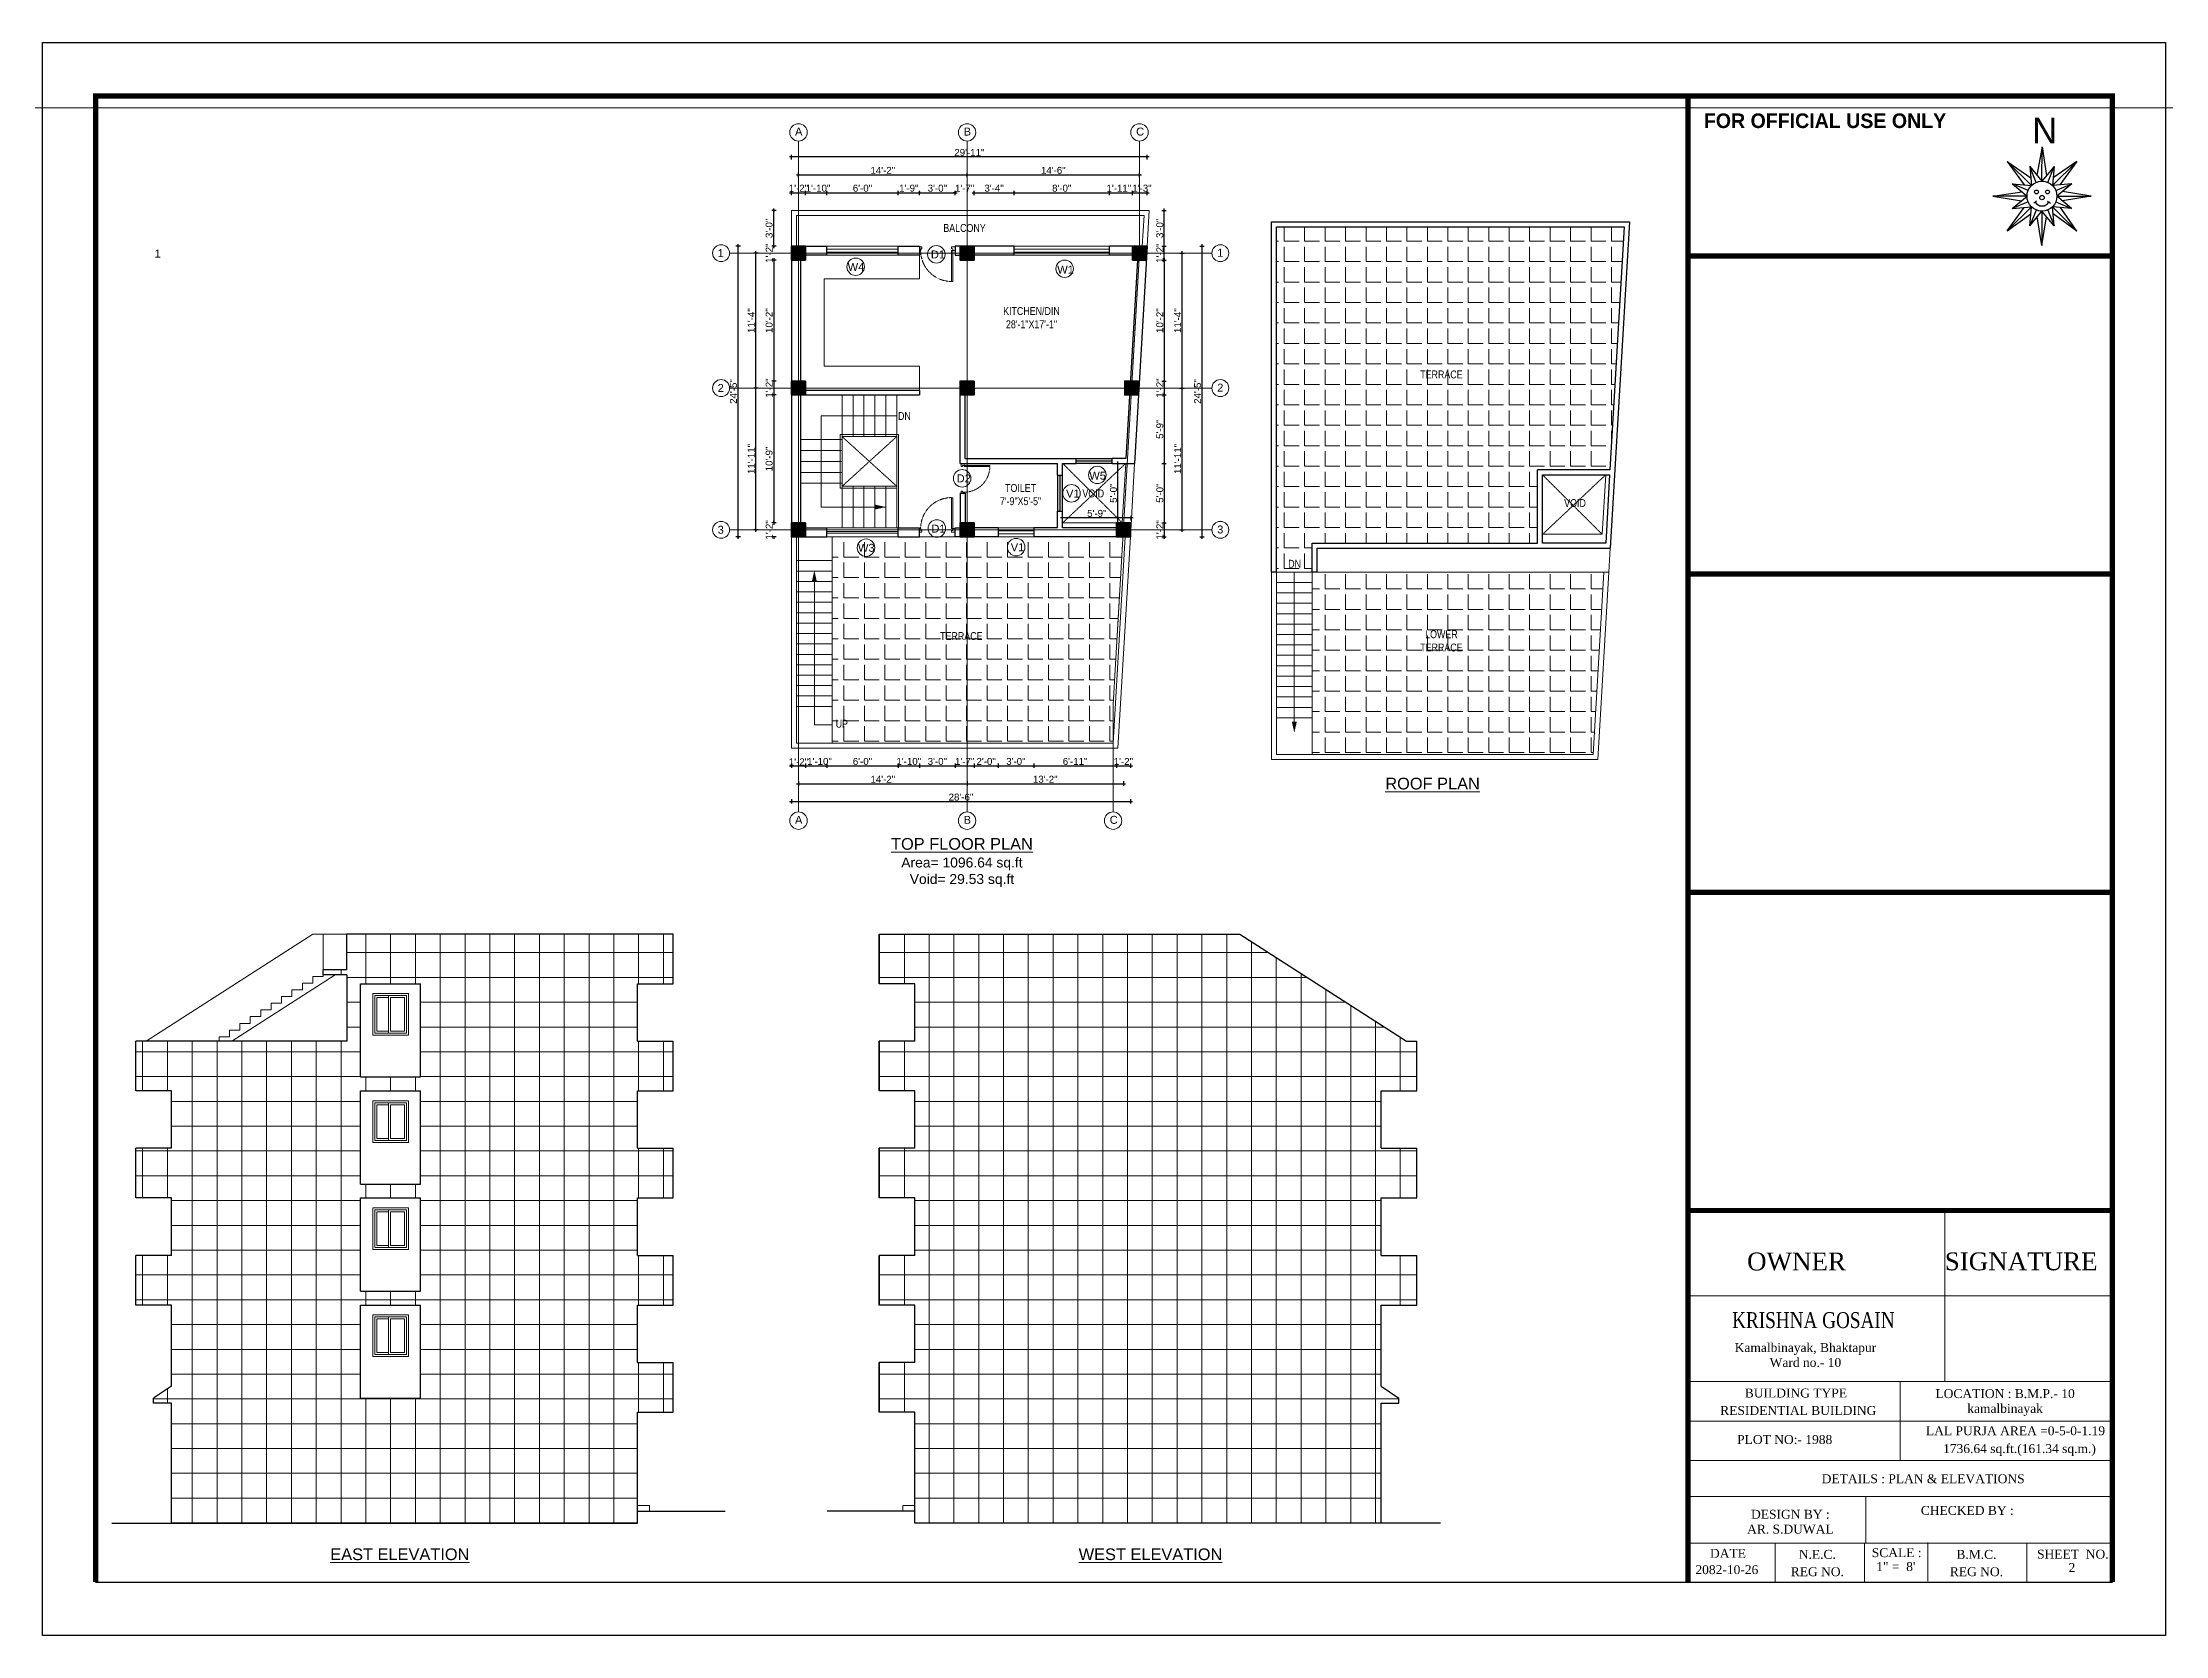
# Model space of a CAD drawing. Header units: inches. Extents: x 94382 to 101671, y 6219 to 10323.
# Drawn here: x 94480 to 96621, y 6219 to 7826 of the extents above; entities that cross this region are included whole.
import ezdxf

# ---------------------------------------------------------------- set-up
doc = ezdxf.new("R2010")
doc.units = ezdxf.units.IN
doc.header["$MEASUREMENT"] = 0
doc.linetypes.add('CENTER', pattern=[2, 1.25, -0.25, 0.25, -0.25])
doc.linetypes.add('HIDDEN', pattern=[0.375, 0.25, -0.125])
for name, color, linetype, lineweight in [('Annotate-Bold.w', 4, 'Continuous', 18), ('Annotate-Lite.w', 4, 'Continuous', 9), ('Annotations-Bold.w', 2, 'Continuous', 13), ('COLOUM', 3, 'Continuous', 35), ('DIM-2', 4, 'Continuous', 20), ('Door-Window.w', 4, 'Continuous', 15), ('FURNT', 31, 'Continuous', 15), ('HA', 254, 'Continuous', 9), ('HACTH', 253, 'Continuous', 5), ('stair', 6, 'Continuous', 5), ('text', 7, 'Continuous', 5), ('wall', 240, 'Continuous', 30), ('wall light', 6, 'Continuous', 18), ('window', 130, 'Continuous', 13)]:
    doc.layers.add(name, color=color, linetype=linetype, lineweight=lineweight)
doc.styles.add('ARAIL', font='arial.ttf')
doc.styles.add('arial 1000', font='arial.ttf')
doc.styles.add('DIM', font='arial.ttf', dxfattribs={"width": 0.8})
doc.styles.add('gaurav', font='arial.ttf')
doc.styles.add('ROMANS', font='romans.shx', dxfattribs={"width": 0.8})
doc.styles.get("Standard").update_dxf_attribs({"font": 'arial.ttf'})
doc.styles.add('titles', font='GOTHICB.TTF')
doc.styles.add('tt', font='stylu.ttf', dxfattribs={"height": 8})
doc.dimstyles.new('8 inch dim', dxfattribs={"dimtxt": 7, "dimasz": 2, "dimexe": 2, "dimexo": 1, "dimgap": 1, "dimtad": 1, "dimdec": 0, "dimzin": 3, "dimdsep": 46, "dimlunit": 4, "dimtxsty": 'ARAIL', "dimblk": 'ARCHTICK', "dimcen": 0.09, "dimdle": 2, "dimadec": 0, "dimazin": 0, "dimtfac": 1, "dimtdec": 0, "dimtix": 1, "dimtofl": 0, "dimtmove": 1, "dimatfit": 3, "dimldrblk": 'ARCHTICK', "dimfxlon": 1, "dimtolj": 1, "dimtzin": 0, "dimarcsym": 0})
pattern_1 = [(0, (-13208.996, -2419.17), (0, 20.625), [15, -5.625]), (90, (-13208.996, -2419.17), (-20.625, 1e-15), [15, -5.625])]

msp = doc.modelspace()

# ---------------------------------------------------------------- texts
at = {"insert": (96155.4, 7754), "char_height": 14.747, "attachment_point": 1, "style": 'titles'}
msp.add_mtext('FOR OFFICIAL USE ONLY', dxfattribs=at)
at = {"ltscale": 7, "char_height": 8, "width": 121.932, "style": 'DIM'}
for s, insert, attachment_point in [('BALCONY', (95410, 7634.4), 8), ('KITCHEN/DIN\\P28\'-1"X17\'-1"', (95477.5, 7537.3), 8), ('TERRACE', (95890.8, 7486.7), 8), ('DN', (95349.4, 7444.9), 8), ('TOILET\\P7\'-9"X5\'-5"', (95466.5, 7358.9), 8), ('VOID', (95539.8, 7366.7), 8), ('VOID', (96025.5, 7357), 8), ('DN', (95742.8, 7303.9), 2), ('TERRACE', (95406.8, 7222.9), 8), ('LOWER \\PTERRACE', (95890.8, 7211.4), 8), ('UP', (95286.3, 7134.5), 8)]:
    msp.add_mtext(s, dxfattribs=dict(at, insert=insert, attachment_point=attachment_point))
at = {"layer": 'Annotate-Lite.w', "ltscale": 0.005, "char_height": 8, "attachment_point": 1, "style": 'gaurav'}
for s, insert in [('W4', (95292.2, 7603.2)), ('D1', (95376.1, 7615.8)), ('W1', (95503.5, 7600.5)), ('D2', (95402.1, 7390)), ('W5', (95535.8, 7392.8)), ('V1', (95512.4, 7374.7)), ('D1', (95376.6, 7339.4)), ('V1', (95456.6, 7320.5)), ('W3', (95302.6, 7320))]:
    msp.add_mtext_dynamic_manual_height_columns(s, width=8, gutter_width=100, heights=[0], dxfattribs=dict(at, insert=insert))
at = {"layer": 'Annotations-Bold.w', "linetype": 'CENTER', "ltscale": 1.5, "char_height": 8, "attachment_point": 1, "style": 'ARAIL'}
for s, insert in [('A', (95239.1, 7739.7)), ('B', (95409.1, 7739.7)), ('C', (95583, 7739.7)), ('1', (94593.4, 7616.7)), ('1', (95161.1, 7617.2)), ('1', (95664.7, 7617.5)), ('2', (95161.1, 7481.2)), ('2', (95664.7, 7481.5)), ('3', (95161.1, 7338.2)), ('3', (95664.7, 7338.5))]:
    msp.add_mtext_dynamic_manual_height_columns(s, width=6.539, gutter_width=100, heights=[0], dxfattribs=dict(at, insert=insert))
at = {"layer": 'DIM-2', "char_height": 8, "attachment_point": 1, "style": 'ARAIL'}
for s, insert in [('A', (95239.1, 7045.7)), ('B', (95409.1, 7045.7)), ('C', (95556.4, 7045.7))]:
    msp.add_mtext_dynamic_manual_height_columns(s, width=6.539, gutter_width=100, heights=[0], dxfattribs=dict(at, insert=insert))
at = {"layer": 'text', "char_height": 11.811, "width": 316.032, "attachment_point": 5, "style": 'arial 1000'}
for s, insert in [('{\\LROOF PLAN}', (95881.9, 7078.2)), ('{\\LTOP FLOOR PLAN\\P\\H0.84667x;\\lArea= 1096.64 sq.ft\\PVoid= 29.53 sq.ft}', (95407.4, 6998.7)), ('{\\LEAST ELEVATION}', (94840.7, 6301.1)), ('{\\LWEST ELEVATION}', (95597.5, 6301.1))]:
    msp.add_mtext(s, dxfattribs=dict(at, insert=insert))
at = {"layer": 'text', "linetype": 'ByBlock', "attachment_point": 5, "style": 'tt'}
for s, insert, char_height, width in [('{\\fTimes New Roman|b0|i0|c0|p18;OWNER}', (96248.8, 6596.2), 18, 60.468), ('{\\fTimes New Roman|b0|i0|c0|p18;SIGNATURE}', (96475.3, 6596.4), 18, 217.706), ('{\\fTimes New Roman|b0|i0|c0|p18;Kamalbinayak, Bhaktapur \\PWard no.- 10}', (96257.8, 6502), 9, 197.607), ('{\\fTimes New Roman|b0|i0|c0|p18;BUILDING TYPE}', (96248.2, 6463.7), 9, 217.706), ('{\\fTimes New Roman|b0|i0|c0|p18;LOCATION : B.M.P.- 10 \\Pkamalbinayak}', (96459.1, 6454.2), 9, 217.706), ('{\\fTimes New Roman|b0|i0|c0|p18;RESIDENTIAL BUILDING}', (96250.6, 6446.1), 9, 198.166), ('{\\fTimes New Roman|b0|i0|c0|p18;PLOT NO:- 1988}', (96236.9, 6416.8), 9, 217.706), ('{\\fTimes New Roman|b0|i0|c0|p18;LAL PURJA AREA =0-5-0-1.19}', (96469.6, 6425.6), 9, 244.934), ('{\\fTimes New Roman|b0|i0|c0|p18;1736.64 sq.ft.(161.34 sq.m.)}', (96473.6, 6406.3), 9, 191.668), ('{\\fTimes New Roman|b0|i0|c0|p18;DETAILS : PLAN & ELEVATIONS   }', (96376.5, 6377.2), 9, 384.317), ('{\\fTimes New Roman|b0|i0|c0|p18;DESIGN BY : \\PAR. S.DUWAL}', (96242.6, 6333.9), 9, 187.758), ('{\\fTimes New Roman|b0|i0|c0|p18;CHECKED BY :}', (96421, 6345.3), 9, 384.317), ('{\\fTimes New Roman|b0|i0|c0|p18;DATE}', (96179.7, 6302.1), 9, 384.317), ('{\\fTimes New Roman|b0|i0|c0|p18;N.E.C.}', (96269.8, 6301), 9, 384.317), ('{\\fTimes New Roman|b0|i0|c0|p18;SCALE :}', (96349.8, 6302.7), 9, 384.317), ('{\\fTimes New Roman|b0|i0|c0|p18;1" =  8\' }', (96348.9, 6288.7), 9, 384.317), ('{\\fTimes New Roman|b0|i0|c0|p18;B.M.C.}', (96430.2, 6301), 9, 384.317), ('{\\fTimes New Roman|b0|i0|c0|p18;SHEET  NO. }', (96527.4, 6301.2), 9, 384.317), ('{\\fTimes New Roman|b0|i0|c0|p18;2082-10-26}', (96178.6, 6285.6), 9, 384.317), ('{\\fTimes New Roman|b0|i0|c0|p18;REG NO.}', (96269.8, 6283.5), 9, 384.317), ('{\\fTimes New Roman|b0|i0|c0|p18;REG NO.}', (96430.2, 6283.5), 9, 384.317), ('{\\fTimes New Roman|b0|i0|c0|p18;2}', (96526.5, 6287.8), 9, 384.317)]:
    msp.add_mtext(s, dxfattribs=dict(at, insert=insert, char_height=char_height, width=width))
at = {"layer": 'text', "color": 4, "linetype": 'ByBlock', "insert": (96183.9, 6545.3), "char_height": 16, "width": 254.699, "attachment_point": 1, "style": 'ROMANS'}
msp.add_mtext('{\\fTimes New Roman|b0|i0|c0|p18;KRISHNA GOSAIN}', dxfattribs=at)
at = {"layer": 'wall', "ltscale": 5, "insert": (96486.5, 7749.7), "char_height": 25.91, "width": 9.909, "attachment_point": 1, "rotation": 359.9156}
msp.add_mtext('{\\Fgothice.shx;N}', dxfattribs=at)

# ---------------------------------------------------------------- blocks, each defined once
blk = doc.blocks.new('column 14')
at = {"layer": 'COLOUM'}
h = blk.add_hatch(color=256, dxfattribs=at)
h.dxf.hatch_style = 1
h.paths.add_polyline_path([(7, 7), (-7, 7), (-7, -7), (7, -7)])
blk.add_lwpolyline([(7, 7), (7, -7), (-7, -7), (-7, 7)], close=True, dxfattribs=at)
blk = doc.blocks.new('*U9')
at = {"layer": 'Door-Window.w', "ltscale": 3}
for p, q in [((11067.4, 10097.9), (11092.2, 10116.8)), ((11068.2, 10097), (11093, 10115.8)), ((11092.2, 10116.8), (11093, 10115.8)), ((11063, 10097.7), (11066, 10099.9)), ((11065.2, 10094.7), (11063, 10097.7)), ((11066.7, 10095.8), (11065.2, 10094.7)), ((11066, 10099.9), (11067.4, 10097.9)), ((11066, 10096.8), (11067.4, 10097.9)), ((11066.7, 10095.8), (11066, 10096.8)), ((11067.4, 10097.9), (11068.2, 10097)), ((11084.8, 10072.1), (11083.3, 10070.9)), ((11084.8, 10069), (11083.3, 10070.9)), ((11084.8, 10072.1), (11085.5, 10071.1)), ((11084.8, 10069), (11087.7, 10071.2)), ((11085.5, 10071.1), (11087, 10072.2)), ((11087.7, 10071.2), (11087, 10072.2))]:
    blk.add_line(p, q, dxfattribs=at)
at = {"layer": 'Door-Window.w', "color": 9, "linetype": 'HIDDEN', "lineweight": 18}
blk.add_arc((11068.2, 10097), 31.2, 307.2347, 37.1906, dxfattribs=at)
blk = doc.blocks.new('*U6')
at = {"layer": 'Door-Window.w', "ltscale": 3}
for p, q in [((11063, 10097.7), (11066, 10099.9)), ((11063, 10097.7), (11064.5, 10095.7)), ((11066, 10096.8), (11064.5, 10095.7)), ((11065.3, 10097.8), (11066.7, 10098.9)), ((11066, 10096.8), (11065.3, 10097.8)), ((11066, 10099.9), (11066.7, 10098.9)), ((11084, 10073), (11082.6, 10071.9)), ((11082.6, 10071.9), (11084.8, 10069)), ((11084, 10073), (11084.8, 10072)), ((11084.8, 10072), (11086.2, 10073.2)), ((11084.8, 10069), (11087.7, 10071.2)), ((11085.5, 10074.1), (11110.3, 10093)), ((11086.2, 10073.2), (11085.5, 10074.1)), ((11086.2, 10073.2), (11111, 10092)), ((11087.7, 10071.2), (11086.2, 10073.2)), ((11111, 10092), (11110.3, 10093))]:
    blk.add_line(p, q, dxfattribs=at)
at = {"layer": 'Door-Window.w', "color": 9, "linetype": 'HIDDEN', "lineweight": 18}
blk.add_arc((11085.5, 10074.1), 31.2, 37.1906, 127.1465, dxfattribs=at)
blk = doc.blocks.new('_ArchTick')
at = {"color": 0, "linetype": 'ByBlock', "const_width": 0.15}
blk.add_lwpolyline([(-0.5, -0.5), (0.5, 0.5)], dxfattribs=at)
blk = doc.blocks.new('*D253')
at = {"layer": 'Defpoints', "color": 0, "transparency": 16777216}
for p in [(95508.9, 7346.1), (95508.9, 7341.1), (95578, 7341.1)]:
    blk.add_point(p, dxfattribs=at)
at = {"layer": 'DIM-2', "color": 0, "lineweight": -2, "transparency": 16777216}
for p, q in [((95580, 7346.1), (95506.9, 7346.1)), ((95508.9, 7343.6), (95508.9, 7348.1)), ((95578, 7343.6), (95578, 7348.1))]:
    blk.add_line(p, q, dxfattribs=at)
at = {"layer": 'DIM-2', "color": 0, "lineweight": -2, "transparency": 16777216, "xscale": 2, "yscale": 2, "zscale": 2, "rotation": 180}
blk.add_blockref('_ArchTick', (95508.9, 7346.1), dxfattribs=at)
at = {"layer": 'DIM-2', "color": 0, "lineweight": -2, "transparency": 16777216, "xscale": 2, "yscale": 2, "zscale": 2}
blk.add_blockref('_ArchTick', (95578, 7346.1), dxfattribs=at)
at = {"layer": 'DIM-2', "color": 0, "transparency": 16777216, "insert": (95543.4, 7350.7), "char_height": 7, "attachment_point": 5, "style": 'ARAIL'}
blk.add_mtext('\\A1;5\'-9"', dxfattribs=at)
blk = doc.blocks.new('*D258')
at = {"layer": 'Defpoints', "color": 0, "transparency": 16777216}
for p in [(95217.6, 7606.1), (95235.6, 7620.1), (95235.6, 7606.1)]:
    blk.add_point(p, dxfattribs=at)
at = {"layer": 'DIM-2', "color": 0, "lineweight": -2, "transparency": 16777216}
for p, q in [((95217.6, 7620.1), (95217.6, 7622.1)), ((95220.1, 7620.1), (95215.6, 7620.1)), ((95220.1, 7606.1), (95215.6, 7606.1)), ((95217.6, 7606.1), (95217.6, 7604.1))]:
    blk.add_line(p, q, dxfattribs=at)
at = {"layer": 'DIM-2', "color": 0, "lineweight": -2, "transparency": 16777216, "xscale": 2, "yscale": 2, "zscale": 2}
for p, rotation in [((95217.6, 7620.1), 270), ((95217.6, 7606.1), 90)]:
    blk.add_blockref('_ArchTick', p, dxfattribs=dict(at, rotation=rotation))
at = {"layer": 'DIM-2', "color": 0, "transparency": 16777216, "insert": (95213, 7613.1), "char_height": 7, "attachment_point": 5, "rotation": 90, "style": 'ARAIL'}
blk.add_mtext('\\A1;1\'-2"', dxfattribs=at)
blk = doc.blocks.new('*D259')
at = {"layer": 'Defpoints', "color": 0, "transparency": 16777216}
for p in [(95235.6, 7606.1), (95217.6, 7484.1), (95235.6, 7484.1)]:
    blk.add_point(p, dxfattribs=at)
at = {"layer": 'DIM-2', "color": 0, "lineweight": -2, "transparency": 16777216}
for p, q in [((95220.1, 7606.1), (95215.6, 7606.1)), ((95217.6, 7608.1), (95217.6, 7482.1)), ((95220.1, 7484.1), (95215.6, 7484.1))]:
    blk.add_line(p, q, dxfattribs=at)
at = {"layer": 'DIM-2', "color": 0, "lineweight": -2, "transparency": 16777216, "xscale": 2, "yscale": 2, "zscale": 2}
for p, rotation in [((95217.6, 7606.1), 90), ((95217.6, 7484.1), 270)]:
    blk.add_blockref('_ArchTick', p, dxfattribs=dict(at, rotation=rotation))
at = {"layer": 'DIM-2', "color": 0, "transparency": 16777216, "insert": (95213, 7545.1), "char_height": 7, "attachment_point": 5, "rotation": 90, "style": 'ARAIL'}
blk.add_mtext('\\A1;10\'-2"', dxfattribs=at)
blk = doc.blocks.new('*D260')
at = {"layer": 'Defpoints', "color": 0, "transparency": 16777216}
for p in [(95235.6, 7484.1), (95217.6, 7470.1), (95235.6, 7470.1)]:
    blk.add_point(p, dxfattribs=at)
at = {"layer": 'DIM-2', "color": 0, "lineweight": -2, "transparency": 16777216}
for p, q in [((95220.1, 7484.1), (95215.6, 7484.1)), ((95217.6, 7486.1), (95217.6, 7468.1)), ((95220.1, 7470.1), (95215.6, 7470.1))]:
    blk.add_line(p, q, dxfattribs=at)
at = {"layer": 'DIM-2', "color": 0, "lineweight": -2, "transparency": 16777216, "xscale": 2, "yscale": 2, "zscale": 2}
for p, rotation in [((95217.6, 7484.1), 90), ((95217.6, 7470.1), 270)]:
    blk.add_blockref('_ArchTick', p, dxfattribs=dict(at, rotation=rotation))
at = {"layer": 'DIM-2', "color": 0, "transparency": 16777216, "insert": (95213, 7477.1), "char_height": 7, "attachment_point": 5, "rotation": 90, "style": 'ARAIL'}
blk.add_mtext('\\A1;1\'-2"', dxfattribs=at)
blk = doc.blocks.new('*D261')
at = {"layer": 'Defpoints', "color": 0, "transparency": 16777216}
for p in [(95235.6, 7470.1), (95217.6, 7341.1), (95235.6, 7341.1)]:
    blk.add_point(p, dxfattribs=at)
at = {"layer": 'DIM-2', "color": 0, "lineweight": -2, "transparency": 16777216}
for p, q in [((95217.6, 7472.1), (95217.6, 7339.1)), ((95220.1, 7470.1), (95215.6, 7470.1)), ((95220.1, 7341.1), (95215.6, 7341.1))]:
    blk.add_line(p, q, dxfattribs=at)
at = {"layer": 'DIM-2', "color": 0, "lineweight": -2, "transparency": 16777216, "xscale": 2, "yscale": 2, "zscale": 2}
for p, rotation in [((95217.6, 7470.1), 90), ((95217.6, 7341.1), 270)]:
    blk.add_blockref('_ArchTick', p, dxfattribs=dict(at, rotation=rotation))
at = {"layer": 'DIM-2', "color": 0, "transparency": 16777216, "insert": (95213, 7405.6), "char_height": 7, "attachment_point": 5, "rotation": 90, "style": 'ARAIL'}
blk.add_mtext('\\A1;10\'-9"', dxfattribs=at)
blk = doc.blocks.new('*D262')
at = {"layer": 'Defpoints', "color": 0, "transparency": 16777216}
for p in [(95217.6, 7327.1), (95235.6, 7341.1), (95235.6, 7327.1)]:
    blk.add_point(p, dxfattribs=at)
at = {"layer": 'DIM-2', "color": 0, "lineweight": -2, "transparency": 16777216}
for p, q in [((95217.6, 7341.1), (95217.6, 7343.1)), ((95220.1, 7341.1), (95215.6, 7341.1)), ((95220.1, 7327.1), (95215.6, 7327.1)), ((95217.6, 7327.1), (95217.6, 7325.1))]:
    blk.add_line(p, q, dxfattribs=at)
at = {"layer": 'DIM-2', "color": 0, "lineweight": -2, "transparency": 16777216, "xscale": 2, "yscale": 2, "zscale": 2}
for p, rotation in [((95217.6, 7341.1), 270), ((95217.6, 7327.1), 90)]:
    blk.add_blockref('_ArchTick', p, dxfattribs=dict(at, rotation=rotation))
at = {"layer": 'DIM-2', "color": 0, "transparency": 16777216, "insert": (95213, 7334.1), "char_height": 7, "attachment_point": 5, "rotation": 90, "style": 'ARAIL'}
blk.add_mtext('\\A1;1\'-2"', dxfattribs=at)
blk = doc.blocks.new('*D263')
at = {"layer": 'Defpoints', "color": 0, "transparency": 16777216}
for p in [(95199.6, 7477.1), (95235.6, 7477.1), (95235.6, 7334.1)]:
    blk.add_point(p, dxfattribs=at)
at = {"layer": 'DIM-2', "color": 0, "lineweight": -2, "transparency": 16777216}
for p, q in [((95202.1, 7477.1), (95197.6, 7477.1)), ((95199.6, 7332.1), (95199.6, 7479.1)), ((95202.1, 7334.1), (95197.6, 7334.1))]:
    blk.add_line(p, q, dxfattribs=at)
at = {"layer": 'DIM-2', "color": 0, "lineweight": -2, "transparency": 16777216, "xscale": 2, "yscale": 2, "zscale": 2}
for p, rotation in [((95199.6, 7477.1), 90), ((95199.6, 7334.1), 270)]:
    blk.add_blockref('_ArchTick', p, dxfattribs=dict(at, rotation=rotation))
at = {"layer": 'DIM-2', "color": 0, "transparency": 16777216, "insert": (95195, 7405.6), "char_height": 7, "attachment_point": 5, "rotation": 90, "style": 'ARAIL'}
blk.add_mtext('\\A1;11\'-11"', dxfattribs=at)
blk = doc.blocks.new('*D264')
at = {"layer": 'Defpoints', "color": 0, "transparency": 16777216}
for p in [(95199.6, 7613.1), (95235.6, 7613.1), (95235.6, 7477.1)]:
    blk.add_point(p, dxfattribs=at)
at = {"layer": 'DIM-2', "color": 0, "lineweight": -2, "transparency": 16777216}
for p, q in [((95202.1, 7613.1), (95197.6, 7613.1)), ((95199.6, 7475.1), (95199.6, 7615.1)), ((95202.1, 7477.1), (95197.6, 7477.1))]:
    blk.add_line(p, q, dxfattribs=at)
at = {"layer": 'DIM-2', "color": 0, "lineweight": -2, "transparency": 16777216, "xscale": 2, "yscale": 2, "zscale": 2}
for p, rotation in [((95199.6, 7613.1), 90), ((95199.6, 7477.1), 270)]:
    blk.add_blockref('_ArchTick', p, dxfattribs=dict(at, rotation=rotation))
at = {"layer": 'DIM-2', "color": 0, "transparency": 16777216, "insert": (95195, 7545.1), "char_height": 7, "attachment_point": 5, "rotation": 90, "style": 'ARAIL'}
blk.add_mtext('\\A1;11\'-4"', dxfattribs=at)
blk = doc.blocks.new('*D265')
at = {"layer": 'Defpoints', "color": 0, "transparency": 16777216}
for p in [(95593.4, 7606.1), (95585.5, 7484.1), (95611.4, 7484.1)]:
    blk.add_point(p, dxfattribs=at)
at = {"layer": 'DIM-2', "color": 0, "lineweight": -2, "transparency": 16777216}
for p, q in [((95608.9, 7606.1), (95613.4, 7606.1)), ((95611.4, 7608.1), (95611.4, 7482.1)), ((95608.9, 7484.1), (95613.4, 7484.1))]:
    blk.add_line(p, q, dxfattribs=at)
at = {"layer": 'DIM-2', "color": 0, "lineweight": -2, "transparency": 16777216, "xscale": 2, "yscale": 2, "zscale": 2}
for p, rotation in [((95611.4, 7606.1), 90), ((95611.4, 7484.1), 270)]:
    blk.add_blockref('_ArchTick', p, dxfattribs=dict(at, rotation=rotation))
at = {"layer": 'DIM-2', "color": 0, "transparency": 16777216, "insert": (95606.9, 7545.1), "char_height": 7, "attachment_point": 5, "rotation": 90, "style": 'ARAIL'}
blk.add_mtext('\\A1;10\'-2"', dxfattribs=at)
blk = doc.blocks.new('*D266')
at = {"layer": 'Defpoints', "color": 0, "transparency": 16777216}
for p in [(95585.5, 7484.1), (95585.5, 7470.1), (95611.4, 7470.1)]:
    blk.add_point(p, dxfattribs=at)
at = {"layer": 'DIM-2', "color": 0, "lineweight": -2, "transparency": 16777216}
for p, q in [((95608.9, 7484.1), (95613.4, 7484.1)), ((95611.4, 7486.1), (95611.4, 7468.1)), ((95608.9, 7470.1), (95613.4, 7470.1))]:
    blk.add_line(p, q, dxfattribs=at)
at = {"layer": 'DIM-2', "color": 0, "lineweight": -2, "transparency": 16777216, "xscale": 2, "yscale": 2, "zscale": 2}
for p, rotation in [((95611.4, 7484.1), 90), ((95611.4, 7470.1), 270)]:
    blk.add_blockref('_ArchTick', p, dxfattribs=dict(at, rotation=rotation))
at = {"layer": 'DIM-2', "color": 0, "transparency": 16777216, "insert": (95606.9, 7477.1), "char_height": 7, "attachment_point": 5, "rotation": 90, "style": 'ARAIL'}
blk.add_mtext('\\A1;1\'-2"', dxfattribs=at)
blk = doc.blocks.new('*D267')
at = {"layer": 'Defpoints', "color": 0, "transparency": 16777216}
for p in [(95585.5, 7470.1), (95581.5, 7401.1), (95611.4, 7401.1)]:
    blk.add_point(p, dxfattribs=at)
at = {"layer": 'DIM-2', "color": 0, "lineweight": -2, "transparency": 16777216}
for p, q in [((95611.4, 7472.1), (95611.4, 7399.1)), ((95608.9, 7470.1), (95613.4, 7470.1)), ((95608.9, 7401.1), (95613.4, 7401.1))]:
    blk.add_line(p, q, dxfattribs=at)
at = {"layer": 'DIM-2', "color": 0, "lineweight": -2, "transparency": 16777216, "xscale": 2, "yscale": 2, "zscale": 2}
for p, rotation in [((95611.4, 7470.1), 90), ((95611.4, 7401.1), 270)]:
    blk.add_blockref('_ArchTick', p, dxfattribs=dict(at, rotation=rotation))
at = {"layer": 'DIM-2', "color": 0, "transparency": 16777216, "insert": (95606.9, 7435.6), "char_height": 7, "attachment_point": 5, "rotation": 90, "style": 'ARAIL'}
blk.add_mtext('\\A1;5\'-9"', dxfattribs=at)
blk = doc.blocks.new('*D268')
at = {"layer": 'Defpoints', "color": 0, "transparency": 16777216}
for p in [(95581.5, 7401.1), (95578, 7341.1), (95611.4, 7341.1)]:
    blk.add_point(p, dxfattribs=at)
at = {"layer": 'DIM-2', "color": 0, "lineweight": -2, "transparency": 16777216}
for p, q in [((95608.9, 7401.1), (95613.4, 7401.1)), ((95611.4, 7403.1), (95611.4, 7339.1)), ((95608.9, 7341.1), (95613.4, 7341.1))]:
    blk.add_line(p, q, dxfattribs=at)
at = {"layer": 'DIM-2', "color": 0, "lineweight": -2, "transparency": 16777216, "xscale": 2, "yscale": 2, "zscale": 2}
for p, rotation in [((95611.4, 7401.1), 90), ((95611.4, 7341.1), 270)]:
    blk.add_blockref('_ArchTick', p, dxfattribs=dict(at, rotation=rotation))
at = {"layer": 'DIM-2', "color": 0, "transparency": 16777216, "insert": (95606.9, 7371.1), "char_height": 7, "attachment_point": 5, "rotation": 90, "style": 'ARAIL'}
blk.add_mtext('\\A1;5\'-0"', dxfattribs=at)
blk = doc.blocks.new('*D269')
at = {"layer": 'Defpoints', "color": 0, "transparency": 16777216}
for p in [(95577.2, 7327.1), (95578, 7341.1), (95611.4, 7327.1)]:
    blk.add_point(p, dxfattribs=at)
at = {"layer": 'DIM-2', "color": 0, "lineweight": -2, "transparency": 16777216}
for p, q in [((95611.4, 7343.1), (95611.4, 7325.1)), ((95608.9, 7341.1), (95613.4, 7341.1)), ((95608.9, 7327.1), (95613.4, 7327.1))]:
    blk.add_line(p, q, dxfattribs=at)
at = {"layer": 'DIM-2', "color": 0, "lineweight": -2, "transparency": 16777216, "xscale": 2, "yscale": 2, "zscale": 2}
for p, rotation in [((95611.4, 7341.1), 90), ((95611.4, 7327.1), 270)]:
    blk.add_blockref('_ArchTick', p, dxfattribs=dict(at, rotation=rotation))
at = {"layer": 'DIM-2', "color": 0, "transparency": 16777216, "insert": (95606.9, 7334.1), "char_height": 7, "attachment_point": 5, "rotation": 90, "style": 'ARAIL'}
blk.add_mtext('\\A1;1\'-2"', dxfattribs=at)
blk = doc.blocks.new('*D270')
at = {"layer": 'Defpoints', "color": 0, "transparency": 16777216}
for p in [(95578.5, 7477.1), (95629.4, 7477.1), (95570.2, 7334.1)]:
    blk.add_point(p, dxfattribs=at)
at = {"layer": 'DIM-2', "color": 0, "lineweight": -2, "transparency": 16777216}
for p, q in [((95626.9, 7477.1), (95631.4, 7477.1)), ((95629.4, 7332.1), (95629.4, 7479.1)), ((95626.9, 7334.1), (95631.4, 7334.1))]:
    blk.add_line(p, q, dxfattribs=at)
at = {"layer": 'DIM-2', "color": 0, "lineweight": -2, "transparency": 16777216, "xscale": 2, "yscale": 2, "zscale": 2}
for p, rotation in [((95629.4, 7477.1), 90), ((95629.4, 7334.1), 270)]:
    blk.add_blockref('_ArchTick', p, dxfattribs=dict(at, rotation=rotation))
at = {"layer": 'DIM-2', "color": 0, "transparency": 16777216, "insert": (95624.9, 7405.6), "char_height": 7, "attachment_point": 5, "rotation": 90, "style": 'ARAIL'}
blk.add_mtext('\\A1;11\'-11"', dxfattribs=at)
blk = doc.blocks.new('*D271')
at = {"layer": 'Defpoints', "color": 0, "transparency": 16777216}
for p in [(95586.4, 7613.1), (95629.4, 7613.1), (95578.5, 7477.1)]:
    blk.add_point(p, dxfattribs=at)
at = {"layer": 'DIM-2', "color": 0, "lineweight": -2, "transparency": 16777216}
for p, q in [((95626.9, 7613.1), (95631.4, 7613.1)), ((95629.4, 7475.1), (95629.4, 7615.1)), ((95626.9, 7477.1), (95631.4, 7477.1))]:
    blk.add_line(p, q, dxfattribs=at)
at = {"layer": 'DIM-2', "color": 0, "lineweight": -2, "transparency": 16777216, "xscale": 2, "yscale": 2, "zscale": 2}
for p, rotation in [((95629.4, 7613.1), 90), ((95629.4, 7477.1), 270)]:
    blk.add_blockref('_ArchTick', p, dxfattribs=dict(at, rotation=rotation))
at = {"layer": 'DIM-2', "color": 0, "transparency": 16777216, "insert": (95624.9, 7545.1), "char_height": 7, "attachment_point": 5, "rotation": 90, "style": 'ARAIL'}
blk.add_mtext('\\A1;11\'-4"', dxfattribs=at)
blk = doc.blocks.new('*D272')
at = {"layer": 'Defpoints', "color": 0, "transparency": 16777216}
for p in [(95593.4, 7606.1), (95594.2, 7620.1), (95611.4, 7620.1)]:
    blk.add_point(p, dxfattribs=at)
at = {"layer": 'DIM-2', "color": 0, "lineweight": -2, "transparency": 16777216}
for p, q in [((95611.4, 7604.1), (95611.4, 7622.1)), ((95608.9, 7620.1), (95613.4, 7620.1)), ((95608.9, 7606.1), (95613.4, 7606.1))]:
    blk.add_line(p, q, dxfattribs=at)
at = {"layer": 'DIM-2', "color": 0, "lineweight": -2, "transparency": 16777216, "xscale": 2, "yscale": 2, "zscale": 2}
for p, rotation in [((95611.4, 7620.1), 90), ((95611.4, 7606.1), 270)]:
    blk.add_blockref('_ArchTick', p, dxfattribs=dict(at, rotation=rotation))
at = {"layer": 'DIM-2', "color": 0, "transparency": 16777216, "insert": (95606.9, 7613.1), "char_height": 7, "attachment_point": 5, "rotation": 90, "style": 'ARAIL'}
blk.add_mtext('\\A1;1\'-2"', dxfattribs=at)
blk = doc.blocks.new('*D273')
at = {"layer": 'Defpoints', "color": 0, "transparency": 16777216}
for p in [(95596.3, 7656.1), (95611.4, 7656.1), (95593.4, 7620.1)]:
    blk.add_point(p, dxfattribs=at)
at = {"layer": 'DIM-2', "color": 0, "lineweight": -2, "transparency": 16777216}
for p, q in [((95608.9, 7656.1), (95613.4, 7656.1)), ((95611.4, 7618.1), (95611.4, 7658.1)), ((95608.9, 7620.1), (95613.4, 7620.1))]:
    blk.add_line(p, q, dxfattribs=at)
at = {"layer": 'DIM-2', "color": 0, "lineweight": -2, "transparency": 16777216, "xscale": 2, "yscale": 2, "zscale": 2}
for p, rotation in [((95611.4, 7656.1), 90), ((95611.4, 7620.1), 270)]:
    blk.add_blockref('_ArchTick', p, dxfattribs=dict(at, rotation=rotation))
at = {"layer": 'DIM-2', "color": 0, "transparency": 16777216, "insert": (95606.9, 7638.1), "char_height": 7, "attachment_point": 5, "rotation": 90, "style": 'ARAIL'}
blk.add_mtext('\\A1;3\'-0"', dxfattribs=at)
blk = doc.blocks.new('*D274')
at = {"layer": 'Defpoints', "color": 0, "transparency": 16777216}
for p in [(95217.6, 7656.1), (95235.6, 7656.1), (95235.6, 7620.1)]:
    blk.add_point(p, dxfattribs=at)
at = {"layer": 'DIM-2', "color": 0, "lineweight": -2, "transparency": 16777216}
for p, q in [((95220.1, 7656.1), (95215.6, 7656.1)), ((95217.6, 7618.1), (95217.6, 7658.1)), ((95220.1, 7620.1), (95215.6, 7620.1))]:
    blk.add_line(p, q, dxfattribs=at)
at = {"layer": 'DIM-2', "color": 0, "lineweight": -2, "transparency": 16777216, "xscale": 2, "yscale": 2, "zscale": 2}
for p, rotation in [((95217.6, 7656.1), 90), ((95217.6, 7620.1), 270)]:
    blk.add_blockref('_ArchTick', p, dxfattribs=dict(at, rotation=rotation))
at = {"layer": 'DIM-2', "color": 0, "transparency": 16777216, "insert": (95213, 7638.1), "char_height": 7, "attachment_point": 5, "rotation": 90, "style": 'ARAIL'}
blk.add_mtext('\\A1;3\'-0"', dxfattribs=at)
blk = doc.blocks.new('*D257')
at = {"layer": 'Defpoints', "color": 0, "transparency": 16777216}
for p in [(95235.6, 7620.1), (95181.6, 7327.1), (95235.6, 7327.1)]:
    blk.add_point(p, dxfattribs=at)
at = {"layer": 'DIM-2', "color": 0, "lineweight": -2, "transparency": 16777216}
for p, q in [((95181.6, 7622.1), (95181.6, 7325.1)), ((95184.1, 7620.1), (95179.6, 7620.1)), ((95184.1, 7327.1), (95179.6, 7327.1))]:
    blk.add_line(p, q, dxfattribs=at)
at = {"layer": 'DIM-2', "color": 0, "lineweight": -2, "transparency": 16777216, "xscale": 2, "yscale": 2, "zscale": 2}
for p, rotation in [((95181.6, 7620.1), 90), ((95181.6, 7327.1), 270)]:
    blk.add_blockref('_ArchTick', p, dxfattribs=dict(at, rotation=rotation))
at = {"layer": 'DIM-2', "color": 0, "transparency": 16777216, "insert": (95177, 7473.6), "char_height": 7, "attachment_point": 5, "rotation": 90, "style": 'ARAIL'}
blk.add_mtext('\\A1;24\'-5"', dxfattribs=at)
blk = doc.blocks.new('*D285')
at = {"layer": 'Defpoints', "color": 0, "transparency": 16777216}
for p in [(95249.6, 7674.1), (95235.6, 7620.1), (95249.6, 7620.1)]:
    blk.add_point(p, dxfattribs=at)
at = {"layer": 'DIM-2', "color": 0, "lineweight": -2, "transparency": 16777216}
for p, q in [((95233.6, 7674.1), (95251.6, 7674.1)), ((95235.6, 7671.6), (95235.6, 7676.1)), ((95249.6, 7671.6), (95249.6, 7676.1))]:
    blk.add_line(p, q, dxfattribs=at)
at = {"layer": 'DIM-2', "color": 0, "lineweight": -2, "transparency": 16777216, "xscale": 2, "yscale": 2, "zscale": 2, "rotation": 180}
blk.add_blockref('_ArchTick', (95235.6, 7674.1), dxfattribs=at)
at = {"layer": 'DIM-2', "color": 0, "lineweight": -2, "transparency": 16777216, "xscale": 2, "yscale": 2, "zscale": 2}
blk.add_blockref('_ArchTick', (95249.6, 7674.1), dxfattribs=at)
at = {"layer": 'DIM-2', "color": 0, "transparency": 16777216, "insert": (95242.6, 7678.6), "char_height": 7, "attachment_point": 5, "style": 'ARAIL'}
blk.add_mtext('\\A1;1\'-2"', dxfattribs=at)
blk = doc.blocks.new('*D286')
at = {"layer": 'Defpoints', "color": 0, "transparency": 16777216}
for p in [(95271.1, 7674.1), (95249.6, 7620.1), (95271.1, 7620.1)]:
    blk.add_point(p, dxfattribs=at)
at = {"layer": 'DIM-2', "color": 0, "lineweight": -2, "transparency": 16777216}
for p, q in [((95247.6, 7674.1), (95273.1, 7674.1)), ((95249.6, 7671.6), (95249.6, 7676.1)), ((95271.1, 7671.6), (95271.1, 7676.1))]:
    blk.add_line(p, q, dxfattribs=at)
at = {"layer": 'DIM-2', "color": 0, "lineweight": -2, "transparency": 16777216, "xscale": 2, "yscale": 2, "zscale": 2, "rotation": 180}
blk.add_blockref('_ArchTick', (95249.6, 7674.1), dxfattribs=at)
at = {"layer": 'DIM-2', "color": 0, "lineweight": -2, "transparency": 16777216, "xscale": 2, "yscale": 2, "zscale": 2}
blk.add_blockref('_ArchTick', (95271.1, 7674.1), dxfattribs=at)
at = {"layer": 'DIM-2', "color": 0, "transparency": 16777216, "insert": (95262.3, 7678.6), "char_height": 7, "attachment_point": 5, "style": 'ARAIL'}
blk.add_mtext('\\A1;1\'-10"', dxfattribs=at)
blk = doc.blocks.new('*D287')
at = {"layer": 'Defpoints', "color": 0, "transparency": 16777216}
for p in [(95343.1, 7674.1), (95271.1, 7620.1), (95343.1, 7620.1)]:
    blk.add_point(p, dxfattribs=at)
at = {"layer": 'DIM-2', "color": 0, "lineweight": -2, "transparency": 16777216}
for p, q in [((95269.1, 7674.1), (95345.1, 7674.1)), ((95271.1, 7671.6), (95271.1, 7676.1)), ((95343.1, 7671.6), (95343.1, 7676.1))]:
    blk.add_line(p, q, dxfattribs=at)
at = {"layer": 'DIM-2', "color": 0, "lineweight": -2, "transparency": 16777216, "xscale": 2, "yscale": 2, "zscale": 2, "rotation": 180}
blk.add_blockref('_ArchTick', (95271.1, 7674.1), dxfattribs=at)
at = {"layer": 'DIM-2', "color": 0, "lineweight": -2, "transparency": 16777216, "xscale": 2, "yscale": 2, "zscale": 2}
blk.add_blockref('_ArchTick', (95343.1, 7674.1), dxfattribs=at)
at = {"layer": 'DIM-2', "color": 0, "transparency": 16777216, "insert": (95307.1, 7678.6), "char_height": 7, "attachment_point": 5, "style": 'ARAIL'}
blk.add_mtext('\\A1;6\'-0"', dxfattribs=at)
blk = doc.blocks.new('*D288')
at = {"layer": 'Defpoints', "color": 0, "transparency": 16777216}
for p in [(95364.6, 7674.1), (95343.1, 7620.1), (95364.6, 7620.1)]:
    blk.add_point(p, dxfattribs=at)
at = {"layer": 'DIM-2', "color": 0, "lineweight": -2, "transparency": 16777216}
for p, q in [((95341.1, 7674.1), (95366.6, 7674.1)), ((95343.1, 7671.6), (95343.1, 7676.1)), ((95364.6, 7671.6), (95364.6, 7676.1))]:
    blk.add_line(p, q, dxfattribs=at)
at = {"layer": 'DIM-2', "color": 0, "lineweight": -2, "transparency": 16777216, "xscale": 2, "yscale": 2, "zscale": 2, "rotation": 180}
blk.add_blockref('_ArchTick', (95343.1, 7674.1), dxfattribs=at)
at = {"layer": 'DIM-2', "color": 0, "lineweight": -2, "transparency": 16777216, "xscale": 2, "yscale": 2, "zscale": 2}
blk.add_blockref('_ArchTick', (95364.6, 7674.1), dxfattribs=at)
at = {"layer": 'DIM-2', "color": 0, "transparency": 16777216, "insert": (95353.8, 7678.6), "char_height": 7, "attachment_point": 5, "style": 'ARAIL'}
blk.add_mtext('\\A1;1\'-9"', dxfattribs=at)
blk = doc.blocks.new('*D289')
at = {"layer": 'Defpoints', "color": 0, "transparency": 16777216}
for p in [(95400.6, 7674.1), (95364.6, 7620.1), (95400.6, 7620.1)]:
    blk.add_point(p, dxfattribs=at)
at = {"layer": 'DIM-2', "color": 0, "lineweight": -2, "transparency": 16777216}
for p, q in [((95362.6, 7674.1), (95402.6, 7674.1)), ((95364.6, 7671.6), (95364.6, 7676.1)), ((95400.6, 7671.6), (95400.6, 7676.1))]:
    blk.add_line(p, q, dxfattribs=at)
at = {"layer": 'DIM-2', "color": 0, "lineweight": -2, "transparency": 16777216, "xscale": 2, "yscale": 2, "zscale": 2, "rotation": 180}
blk.add_blockref('_ArchTick', (95364.6, 7674.1), dxfattribs=at)
at = {"layer": 'DIM-2', "color": 0, "lineweight": -2, "transparency": 16777216, "xscale": 2, "yscale": 2, "zscale": 2}
blk.add_blockref('_ArchTick', (95400.6, 7674.1), dxfattribs=at)
at = {"layer": 'DIM-2', "color": 0, "transparency": 16777216, "insert": (95382.6, 7678.6), "char_height": 7, "attachment_point": 5, "style": 'ARAIL'}
blk.add_mtext('\\A1;3\'-0"', dxfattribs=at)
blk = doc.blocks.new('*D290')
at = {"layer": 'Defpoints', "color": 0, "transparency": 16777216}
for p in [(95419.6, 7674.1), (95400.6, 7620.1), (95419.6, 7620.1)]:
    blk.add_point(p, dxfattribs=at)
at = {"layer": 'DIM-2', "color": 0, "lineweight": -2, "transparency": 16777216}
for p, q in [((95400.6, 7674.1), (95398.6, 7674.1)), ((95400.6, 7671.6), (95400.6, 7676.1)), ((95419.6, 7671.6), (95419.6, 7676.1)), ((95419.6, 7674.1), (95421.6, 7674.1))]:
    blk.add_line(p, q, dxfattribs=at)
at = {"layer": 'DIM-2', "color": 0, "lineweight": -2, "transparency": 16777216, "xscale": 2, "yscale": 2, "zscale": 2}
blk.add_blockref('_ArchTick', (95400.6, 7674.1), dxfattribs=at)
at = {"layer": 'DIM-2', "color": 0, "lineweight": -2, "transparency": 16777216, "xscale": 2, "yscale": 2, "zscale": 2, "rotation": 180}
blk.add_blockref('_ArchTick', (95419.6, 7674.1), dxfattribs=at)
at = {"layer": 'DIM-2', "color": 0, "transparency": 16777216, "insert": (95410.1, 7678.6), "char_height": 7, "attachment_point": 5, "style": 'ARAIL'}
blk.add_mtext('\\A1;1\'-7"', dxfattribs=at)
blk = doc.blocks.new('*D291')
at = {"layer": 'Defpoints', "color": 0, "transparency": 16777216}
for p in [(95460, 7674.1), (95419.6, 7620.1), (95460, 7620.1)]:
    blk.add_point(p, dxfattribs=at)
at = {"layer": 'DIM-2', "color": 0, "lineweight": -2, "transparency": 16777216}
for p, q in [((95417.6, 7674.1), (95462, 7674.1)), ((95419.6, 7671.6), (95419.6, 7676.1)), ((95460, 7671.6), (95460, 7676.1))]:
    blk.add_line(p, q, dxfattribs=at)
at = {"layer": 'DIM-2', "color": 0, "lineweight": -2, "transparency": 16777216, "xscale": 2, "yscale": 2, "zscale": 2, "rotation": 180}
blk.add_blockref('_ArchTick', (95419.6, 7674.1), dxfattribs=at)
at = {"layer": 'DIM-2', "color": 0, "lineweight": -2, "transparency": 16777216, "xscale": 2, "yscale": 2, "zscale": 2}
blk.add_blockref('_ArchTick', (95460, 7674.1), dxfattribs=at)
at = {"layer": 'DIM-2', "color": 0, "transparency": 16777216, "insert": (95439.8, 7678.6), "char_height": 7, "attachment_point": 5, "style": 'ARAIL'}
blk.add_mtext('\\A1;3\'-4"', dxfattribs=at)
blk = doc.blocks.new('*D292')
at = {"layer": 'Defpoints', "color": 0, "transparency": 16777216}
for p in [(95556, 7674.1), (95460, 7620.1), (95556, 7620.1)]:
    blk.add_point(p, dxfattribs=at)
at = {"layer": 'DIM-2', "color": 0, "lineweight": -2, "transparency": 16777216}
for p, q in [((95458, 7674.1), (95558, 7674.1)), ((95460, 7671.6), (95460, 7676.1)), ((95556, 7671.6), (95556, 7676.1))]:
    blk.add_line(p, q, dxfattribs=at)
at = {"layer": 'DIM-2', "color": 0, "lineweight": -2, "transparency": 16777216, "xscale": 2, "yscale": 2, "zscale": 2, "rotation": 180}
blk.add_blockref('_ArchTick', (95460, 7674.1), dxfattribs=at)
at = {"layer": 'DIM-2', "color": 0, "lineweight": -2, "transparency": 16777216, "xscale": 2, "yscale": 2, "zscale": 2}
blk.add_blockref('_ArchTick', (95556, 7674.1), dxfattribs=at)
at = {"layer": 'DIM-2', "color": 0, "transparency": 16777216, "insert": (95508, 7678.6), "char_height": 7, "attachment_point": 5, "style": 'ARAIL'}
blk.add_mtext('\\A1;8\'-0"', dxfattribs=at)
blk = doc.blocks.new('*D293')
at = {"layer": 'Defpoints', "color": 0, "transparency": 16777216}
for p in [(95579.4, 7674.1), (95556, 7620.1), (95579.4, 7620.1)]:
    blk.add_point(p, dxfattribs=at)
at = {"layer": 'DIM-2', "color": 0, "lineweight": -2, "transparency": 16777216}
for p, q in [((95554, 7674.1), (95581.4, 7674.1)), ((95556, 7671.6), (95556, 7676.1)), ((95579.4, 7671.6), (95579.4, 7676.1))]:
    blk.add_line(p, q, dxfattribs=at)
at = {"layer": 'DIM-2', "color": 0, "lineweight": -2, "transparency": 16777216, "xscale": 2, "yscale": 2, "zscale": 2, "rotation": 180}
blk.add_blockref('_ArchTick', (95556, 7674.1), dxfattribs=at)
at = {"layer": 'DIM-2', "color": 0, "lineweight": -2, "transparency": 16777216, "xscale": 2, "yscale": 2, "zscale": 2}
blk.add_blockref('_ArchTick', (95579.4, 7674.1), dxfattribs=at)
at = {"layer": 'DIM-2', "color": 0, "transparency": 16777216, "insert": (95565.6, 7678.6), "char_height": 7, "attachment_point": 5, "style": 'ARAIL'}
blk.add_mtext('\\A1;1\'-11"', dxfattribs=at)
blk = doc.blocks.new('*D294')
at = {"layer": 'Defpoints', "color": 0, "transparency": 16777216}
for p in [(95594.2, 7674.1), (95579.4, 7620.1), (95594.2, 7620.1)]:
    blk.add_point(p, dxfattribs=at)
at = {"layer": 'DIM-2', "color": 0, "lineweight": -2, "transparency": 16777216}
for p, q in [((95577.4, 7674.1), (95596.2, 7674.1)), ((95579.4, 7671.6), (95579.4, 7676.1)), ((95594.2, 7671.6), (95594.2, 7676.1))]:
    blk.add_line(p, q, dxfattribs=at)
at = {"layer": 'DIM-2', "color": 0, "lineweight": -2, "transparency": 16777216, "xscale": 2, "yscale": 2, "zscale": 2, "rotation": 180}
blk.add_blockref('_ArchTick', (95579.4, 7674.1), dxfattribs=at)
at = {"layer": 'DIM-2', "color": 0, "lineweight": -2, "transparency": 16777216, "xscale": 2, "yscale": 2, "zscale": 2}
blk.add_blockref('_ArchTick', (95594.2, 7674.1), dxfattribs=at)
at = {"layer": 'DIM-2', "color": 0, "transparency": 16777216, "insert": (95588.9, 7678.6), "char_height": 7, "attachment_point": 5, "style": 'ARAIL'}
blk.add_mtext('\\A1;1\'-3"', dxfattribs=at)
blk = doc.blocks.new('*D283')
at = {"layer": 'Defpoints', "color": 0, "transparency": 16777216}
for p in [(95412.6, 7692.1), (95242.6, 7620.1), (95412.6, 7620.1)]:
    blk.add_point(p, dxfattribs=at)
at = {"layer": 'DIM-2', "color": 0, "lineweight": -2, "transparency": 16777216}
for p, q in [((95240.6, 7692.1), (95414.6, 7692.1)), ((95242.6, 7689.6), (95242.6, 7694.1)), ((95412.6, 7689.6), (95412.6, 7694.1))]:
    blk.add_line(p, q, dxfattribs=at)
at = {"layer": 'DIM-2', "color": 0, "lineweight": -2, "transparency": 16777216, "xscale": 2, "yscale": 2, "zscale": 2, "rotation": 180}
blk.add_blockref('_ArchTick', (95242.6, 7692.1), dxfattribs=at)
at = {"layer": 'DIM-2', "color": 0, "lineweight": -2, "transparency": 16777216, "xscale": 2, "yscale": 2, "zscale": 2}
blk.add_blockref('_ArchTick', (95412.6, 7692.1), dxfattribs=at)
at = {"layer": 'DIM-2', "color": 0, "transparency": 16777216, "insert": (95327.6, 7696.6), "char_height": 7, "attachment_point": 5, "style": 'ARAIL'}
blk.add_mtext('\\A1;14\'-2"', dxfattribs=at)
blk = doc.blocks.new('*D284')
at = {"layer": 'Defpoints', "color": 0, "transparency": 16777216}
for p in [(95586.4, 7692.1), (95412.6, 7620.1), (95586.4, 7620.1)]:
    blk.add_point(p, dxfattribs=at)
at = {"layer": 'DIM-2', "color": 0, "lineweight": -2, "transparency": 16777216}
for p, q in [((95410.6, 7692.1), (95588.4, 7692.1)), ((95412.6, 7689.6), (95412.6, 7694.1)), ((95586.4, 7689.6), (95586.4, 7694.1))]:
    blk.add_line(p, q, dxfattribs=at)
at = {"layer": 'DIM-2', "color": 0, "lineweight": -2, "transparency": 16777216, "xscale": 2, "yscale": 2, "zscale": 2, "rotation": 180}
blk.add_blockref('_ArchTick', (95412.6, 7692.1), dxfattribs=at)
at = {"layer": 'DIM-2', "color": 0, "lineweight": -2, "transparency": 16777216, "xscale": 2, "yscale": 2, "zscale": 2}
blk.add_blockref('_ArchTick', (95586.4, 7692.1), dxfattribs=at)
at = {"layer": 'DIM-2', "color": 0, "transparency": 16777216, "insert": (95499.5, 7696.6), "char_height": 7, "attachment_point": 5, "style": 'ARAIL'}
blk.add_mtext('\\A1;14\'-6"', dxfattribs=at)
blk = doc.blocks.new('*D256')
at = {"layer": 'Defpoints', "color": 0, "transparency": 16777216}
for p in [(95235.6, 7710.1), (95235.6, 7620.1), (95594.2, 7620.1)]:
    blk.add_point(p, dxfattribs=at)
at = {"layer": 'DIM-2', "color": 0, "lineweight": -2, "transparency": 16777216}
for p, q in [((95596.2, 7710.1), (95233.6, 7710.1)), ((95235.6, 7707.6), (95235.6, 7712.1)), ((95594.2, 7707.6), (95594.2, 7712.1))]:
    blk.add_line(p, q, dxfattribs=at)
at = {"layer": 'DIM-2', "color": 0, "lineweight": -2, "transparency": 16777216, "xscale": 2, "yscale": 2, "zscale": 2, "rotation": 180}
blk.add_blockref('_ArchTick', (95235.6, 7710.1), dxfattribs=at)
at = {"layer": 'DIM-2', "color": 0, "lineweight": -2, "transparency": 16777216, "xscale": 2, "yscale": 2, "zscale": 2}
blk.add_blockref('_ArchTick', (95594.2, 7710.1), dxfattribs=at)
at = {"layer": 'DIM-2', "color": 0, "transparency": 16777216, "insert": (95414.9, 7714.6), "char_height": 7, "attachment_point": 5, "style": 'ARAIL'}
blk.add_mtext('\\A1;29\'-11"', dxfattribs=at)
blk = doc.blocks.new('*D295')
at = {"layer": 'Defpoints', "color": 0, "transparency": 16777216}
for p in [(95235.6, 7327.1), (95249.6, 7327.1), (95249.6, 7096.1)]:
    blk.add_point(p, dxfattribs=at)
at = {"layer": 'DIM-2', "color": 0, "lineweight": -2, "transparency": 16777216}
for p, q in [((95233.6, 7096.1), (95251.6, 7096.1)), ((95235.6, 7098.6), (95235.6, 7094.1)), ((95249.6, 7098.6), (95249.6, 7094.1))]:
    blk.add_line(p, q, dxfattribs=at)
at = {"layer": 'DIM-2', "color": 0, "lineweight": -2, "transparency": 16777216, "xscale": 2, "yscale": 2, "zscale": 2, "rotation": 180}
blk.add_blockref('_ArchTick', (95235.6, 7096.1), dxfattribs=at)
at = {"layer": 'DIM-2', "color": 0, "lineweight": -2, "transparency": 16777216, "xscale": 2, "yscale": 2, "zscale": 2}
blk.add_blockref('_ArchTick', (95249.6, 7096.1), dxfattribs=at)
at = {"layer": 'DIM-2', "color": 0, "transparency": 16777216, "insert": (95242.6, 7100.2), "char_height": 7, "attachment_point": 5, "style": 'ARAIL'}
blk.add_mtext('\\A1;1\'-2"', dxfattribs=at)
blk = doc.blocks.new('*D296')
at = {"layer": 'Defpoints', "color": 0, "transparency": 16777216}
for p in [(95249.6, 7327.1), (95271.1, 7327.1), (95271.1, 7096.1)]:
    blk.add_point(p, dxfattribs=at)
at = {"layer": 'DIM-2', "color": 0, "lineweight": -2, "transparency": 16777216}
for p, q in [((95247.6, 7096.1), (95273.1, 7096.1)), ((95249.6, 7098.6), (95249.6, 7094.1)), ((95271.1, 7098.6), (95271.1, 7094.1))]:
    blk.add_line(p, q, dxfattribs=at)
at = {"layer": 'DIM-2', "color": 0, "lineweight": -2, "transparency": 16777216, "xscale": 2, "yscale": 2, "zscale": 2, "rotation": 180}
blk.add_blockref('_ArchTick', (95249.6, 7096.1), dxfattribs=at)
at = {"layer": 'DIM-2', "color": 0, "lineweight": -2, "transparency": 16777216, "xscale": 2, "yscale": 2, "zscale": 2}
blk.add_blockref('_ArchTick', (95271.1, 7096.1), dxfattribs=at)
at = {"layer": 'DIM-2', "color": 0, "transparency": 16777216, "insert": (95263.8, 7100.6), "char_height": 7, "attachment_point": 5, "style": 'ARAIL'}
blk.add_mtext('\\A1;1\'-10"', dxfattribs=at)
blk = doc.blocks.new('*D297')
at = {"layer": 'Defpoints', "color": 0, "transparency": 16777216}
for p in [(95271.1, 7327.1), (95343.1, 7327.1), (95343.1, 7096.1)]:
    blk.add_point(p, dxfattribs=at)
at = {"layer": 'DIM-2', "color": 0, "lineweight": -2, "transparency": 16777216}
for p, q in [((95269.1, 7096.1), (95345.1, 7096.1)), ((95271.1, 7098.6), (95271.1, 7094.1)), ((95343.1, 7098.6), (95343.1, 7094.1))]:
    blk.add_line(p, q, dxfattribs=at)
at = {"layer": 'DIM-2', "color": 0, "lineweight": -2, "transparency": 16777216, "xscale": 2, "yscale": 2, "zscale": 2, "rotation": 180}
blk.add_blockref('_ArchTick', (95271.1, 7096.1), dxfattribs=at)
at = {"layer": 'DIM-2', "color": 0, "lineweight": -2, "transparency": 16777216, "xscale": 2, "yscale": 2, "zscale": 2}
blk.add_blockref('_ArchTick', (95343.1, 7096.1), dxfattribs=at)
at = {"layer": 'DIM-2', "color": 0, "transparency": 16777216, "insert": (95307.1, 7100.6), "char_height": 7, "attachment_point": 5, "style": 'ARAIL'}
blk.add_mtext('\\A1;6\'-0"', dxfattribs=at)
blk = doc.blocks.new('*D298')
at = {"layer": 'Defpoints', "color": 0, "transparency": 16777216}
for p in [(95343.1, 7327.1), (95364.6, 7327.1), (95364.6, 7096.1)]:
    blk.add_point(p, dxfattribs=at)
at = {"layer": 'DIM-2', "color": 0, "lineweight": -2, "transparency": 16777216}
for p, q in [((95341.1, 7096.1), (95366.6, 7096.1)), ((95343.1, 7098.6), (95343.1, 7094.1)), ((95364.6, 7098.6), (95364.6, 7094.1))]:
    blk.add_line(p, q, dxfattribs=at)
at = {"layer": 'DIM-2', "color": 0, "lineweight": -2, "transparency": 16777216, "xscale": 2, "yscale": 2, "zscale": 2, "rotation": 180}
blk.add_blockref('_ArchTick', (95343.1, 7096.1), dxfattribs=at)
at = {"layer": 'DIM-2', "color": 0, "lineweight": -2, "transparency": 16777216, "xscale": 2, "yscale": 2, "zscale": 2}
blk.add_blockref('_ArchTick', (95364.6, 7096.1), dxfattribs=at)
at = {"layer": 'DIM-2', "color": 0, "transparency": 16777216, "insert": (95353.8, 7100.6), "char_height": 7, "attachment_point": 5, "style": 'ARAIL'}
blk.add_mtext('\\A1;1\'-10"', dxfattribs=at)
blk = doc.blocks.new('*D299')
at = {"layer": 'Defpoints', "color": 0, "transparency": 16777216}
for p in [(95364.6, 7327.1), (95400.6, 7327.1), (95400.6, 7096.1)]:
    blk.add_point(p, dxfattribs=at)
at = {"layer": 'DIM-2', "color": 0, "lineweight": -2, "transparency": 16777216}
for p, q in [((95362.6, 7096.1), (95402.6, 7096.1)), ((95364.6, 7098.6), (95364.6, 7094.1)), ((95400.6, 7098.6), (95400.6, 7094.1))]:
    blk.add_line(p, q, dxfattribs=at)
at = {"layer": 'DIM-2', "color": 0, "lineweight": -2, "transparency": 16777216, "xscale": 2, "yscale": 2, "zscale": 2, "rotation": 180}
blk.add_blockref('_ArchTick', (95364.6, 7096.1), dxfattribs=at)
at = {"layer": 'DIM-2', "color": 0, "lineweight": -2, "transparency": 16777216, "xscale": 2, "yscale": 2, "zscale": 2}
blk.add_blockref('_ArchTick', (95400.6, 7096.1), dxfattribs=at)
at = {"layer": 'DIM-2', "color": 0, "transparency": 16777216, "insert": (95382.6, 7100.6), "char_height": 7, "attachment_point": 5, "style": 'ARAIL'}
blk.add_mtext('\\A1;3\'-0"', dxfattribs=at)
blk = doc.blocks.new('*D278')
at = {"layer": 'Defpoints', "color": 0, "transparency": 16777216}
for p in [(95400.6, 7327.1), (95419.7, 7327.1), (95419.7, 7096.1)]:
    blk.add_point(p, dxfattribs=at)
at = {"layer": 'DIM-2', "color": 0, "lineweight": -2, "transparency": 16777216}
for p, q in [((95398.6, 7096.1), (95421.7, 7096.1)), ((95400.6, 7098.6), (95400.6, 7094.1)), ((95419.7, 7098.6), (95419.7, 7094.1))]:
    blk.add_line(p, q, dxfattribs=at)
at = {"layer": 'DIM-2', "color": 0, "lineweight": -2, "transparency": 16777216, "xscale": 2, "yscale": 2, "zscale": 2, "rotation": 180}
blk.add_blockref('_ArchTick', (95400.6, 7096.1), dxfattribs=at)
at = {"layer": 'DIM-2', "color": 0, "lineweight": -2, "transparency": 16777216, "xscale": 2, "yscale": 2, "zscale": 2}
blk.add_blockref('_ArchTick', (95419.7, 7096.1), dxfattribs=at)
at = {"layer": 'DIM-2', "color": 0, "transparency": 16777216, "insert": (95410.1, 7100.6), "char_height": 7, "attachment_point": 5, "style": 'ARAIL'}
blk.add_mtext('\\A1;1\'-7"', dxfattribs=at)
blk = doc.blocks.new('*D279')
at = {"layer": 'Defpoints', "color": 0, "transparency": 16777216}
for p in [(95419.7, 7327.1), (95443.8, 7327.1), (95443.8, 7096.1)]:
    blk.add_point(p, dxfattribs=at)
at = {"layer": 'DIM-2', "color": 0, "lineweight": -2, "transparency": 16777216}
for p, q in [((95417.7, 7096.1), (95445.8, 7096.1)), ((95419.7, 7098.6), (95419.7, 7094.1)), ((95443.8, 7098.6), (95443.8, 7094.1))]:
    blk.add_line(p, q, dxfattribs=at)
at = {"layer": 'DIM-2', "color": 0, "lineweight": -2, "transparency": 16777216, "xscale": 2, "yscale": 2, "zscale": 2, "rotation": 180}
blk.add_blockref('_ArchTick', (95419.7, 7096.1), dxfattribs=at)
at = {"layer": 'DIM-2', "color": 0, "lineweight": -2, "transparency": 16777216, "xscale": 2, "yscale": 2, "zscale": 2}
blk.add_blockref('_ArchTick', (95443.8, 7096.1), dxfattribs=at)
at = {"layer": 'DIM-2', "color": 0, "transparency": 16777216, "insert": (95431.8, 7100.6), "char_height": 7, "attachment_point": 5, "style": 'ARAIL'}
blk.add_mtext('\\A1;2\'-0"', dxfattribs=at)
blk = doc.blocks.new('*D280')
at = {"layer": 'Defpoints', "color": 0, "transparency": 16777216}
for p in [(95443.8, 7327.1), (95479.8, 7327.1), (95479.8, 7096.1)]:
    blk.add_point(p, dxfattribs=at)
at = {"layer": 'DIM-2', "color": 0, "lineweight": -2, "transparency": 16777216}
for p, q in [((95441.8, 7096.1), (95481.8, 7096.1)), ((95443.8, 7098.6), (95443.8, 7094.1)), ((95479.8, 7098.6), (95479.8, 7094.1))]:
    blk.add_line(p, q, dxfattribs=at)
at = {"layer": 'DIM-2', "color": 0, "lineweight": -2, "transparency": 16777216, "xscale": 2, "yscale": 2, "zscale": 2, "rotation": 180}
blk.add_blockref('_ArchTick', (95443.8, 7096.1), dxfattribs=at)
at = {"layer": 'DIM-2', "color": 0, "lineweight": -2, "transparency": 16777216, "xscale": 2, "yscale": 2, "zscale": 2}
blk.add_blockref('_ArchTick', (95479.8, 7096.1), dxfattribs=at)
at = {"layer": 'DIM-2', "color": 0, "transparency": 16777216, "insert": (95461.8, 7100.6), "char_height": 7, "attachment_point": 5, "style": 'ARAIL'}
blk.add_mtext('\\A1;3\'-0"', dxfattribs=at)
blk = doc.blocks.new('*D281')
at = {"layer": 'Defpoints', "color": 0, "transparency": 16777216}
for p in [(95479.8, 7327.1), (95563.2, 7327.1), (95563.2, 7096.1)]:
    blk.add_point(p, dxfattribs=at)
at = {"layer": 'DIM-2', "color": 0, "lineweight": -2, "transparency": 16777216}
for p, q in [((95477.8, 7096.1), (95565.2, 7096.1)), ((95479.8, 7098.6), (95479.8, 7094.1)), ((95563.2, 7098.6), (95563.2, 7094.1))]:
    blk.add_line(p, q, dxfattribs=at)
at = {"layer": 'DIM-2', "color": 0, "lineweight": -2, "transparency": 16777216, "xscale": 2, "yscale": 2, "zscale": 2, "rotation": 180}
blk.add_blockref('_ArchTick', (95479.8, 7096.1), dxfattribs=at)
at = {"layer": 'DIM-2', "color": 0, "lineweight": -2, "transparency": 16777216, "xscale": 2, "yscale": 2, "zscale": 2}
blk.add_blockref('_ArchTick', (95563.2, 7096.1), dxfattribs=at)
at = {"layer": 'DIM-2', "color": 0, "transparency": 16777216, "insert": (95521.5, 7100.6), "char_height": 7, "attachment_point": 5, "style": 'ARAIL'}
blk.add_mtext('\\A1;6\'-11"', dxfattribs=at)
blk = doc.blocks.new('*D282')
at = {"layer": 'Defpoints', "color": 0, "transparency": 16777216}
for p in [(95563.2, 7327.1), (95577.2, 7327.1), (95577.2, 7096.1)]:
    blk.add_point(p, dxfattribs=at)
at = {"layer": 'DIM-2', "color": 0, "lineweight": -2, "transparency": 16777216}
for p, q in [((95561.2, 7096.1), (95579.2, 7096.1)), ((95563.2, 7098.6), (95563.2, 7094.1)), ((95577.2, 7098.6), (95577.2, 7094.1))]:
    blk.add_line(p, q, dxfattribs=at)
at = {"layer": 'DIM-2', "color": 0, "lineweight": -2, "transparency": 16777216, "xscale": 2, "yscale": 2, "zscale": 2, "rotation": 180}
blk.add_blockref('_ArchTick', (95563.2, 7096.1), dxfattribs=at)
at = {"layer": 'DIM-2', "color": 0, "lineweight": -2, "transparency": 16777216, "xscale": 2, "yscale": 2, "zscale": 2}
blk.add_blockref('_ArchTick', (95577.2, 7096.1), dxfattribs=at)
at = {"layer": 'DIM-2', "color": 0, "transparency": 16777216, "insert": (95570.2, 7100.6), "char_height": 7, "attachment_point": 5, "style": 'ARAIL'}
blk.add_mtext('\\A1;1\'-2"', dxfattribs=at)
blk = doc.blocks.new('*D275')
at = {"layer": 'Defpoints', "color": 0, "transparency": 16777216}
for p in [(95242.6, 7327.1), (95412.6, 7327.1), (95412.6, 7078.1)]:
    blk.add_point(p, dxfattribs=at)
at = {"layer": 'DIM-2', "color": 0, "lineweight": -2, "transparency": 16777216}
for p, q in [((95240.6, 7078.1), (95414.6, 7078.1)), ((95242.6, 7080.6), (95242.6, 7076.1)), ((95412.6, 7080.6), (95412.6, 7076.1))]:
    blk.add_line(p, q, dxfattribs=at)
at = {"layer": 'DIM-2', "color": 0, "lineweight": -2, "transparency": 16777216, "xscale": 2, "yscale": 2, "zscale": 2, "rotation": 180}
blk.add_blockref('_ArchTick', (95242.6, 7078.1), dxfattribs=at)
at = {"layer": 'DIM-2', "color": 0, "lineweight": -2, "transparency": 16777216, "xscale": 2, "yscale": 2, "zscale": 2}
blk.add_blockref('_ArchTick', (95412.6, 7078.1), dxfattribs=at)
at = {"layer": 'DIM-2', "color": 0, "transparency": 16777216, "insert": (95327.6, 7082.6), "char_height": 7, "attachment_point": 5, "style": 'ARAIL'}
blk.add_mtext('\\A1;14\'-2"', dxfattribs=at)
blk = doc.blocks.new('*D276')
at = {"layer": 'Defpoints', "color": 0, "transparency": 16777216}
for p in [(95412.6, 7327.1), (95570.2, 7327.1), (95570.2, 7078.1)]:
    blk.add_point(p, dxfattribs=at)
at = {"layer": 'DIM-2', "color": 0, "lineweight": -2, "transparency": 16777216}
for p, q in [((95410.6, 7078.1), (95572.2, 7078.1)), ((95412.6, 7080.6), (95412.6, 7076.1)), ((95570.2, 7080.6), (95570.2, 7076.1))]:
    blk.add_line(p, q, dxfattribs=at)
at = {"layer": 'DIM-2', "color": 0, "lineweight": -2, "transparency": 16777216, "xscale": 2, "yscale": 2, "zscale": 2, "rotation": 180}
blk.add_blockref('_ArchTick', (95412.6, 7078.1), dxfattribs=at)
at = {"layer": 'DIM-2', "color": 0, "lineweight": -2, "transparency": 16777216, "xscale": 2, "yscale": 2, "zscale": 2}
blk.add_blockref('_ArchTick', (95570.2, 7078.1), dxfattribs=at)
at = {"layer": 'DIM-2', "color": 0, "transparency": 16777216, "insert": (95491.4, 7082.6), "char_height": 7, "attachment_point": 5, "style": 'ARAIL'}
blk.add_mtext('\\A1;13\'-2"', dxfattribs=at)
blk = doc.blocks.new('*D277')
at = {"layer": 'Defpoints', "color": 0, "transparency": 16777216}
for p in [(95235.6, 7327.1), (95577.2, 7327.1), (95577.2, 7060.1)]:
    blk.add_point(p, dxfattribs=at)
at = {"layer": 'DIM-2', "color": 0, "lineweight": -2, "transparency": 16777216}
for p, q in [((95233.6, 7060.1), (95579.2, 7060.1)), ((95235.6, 7062.6), (95235.6, 7058.1)), ((95577.2, 7062.6), (95577.2, 7058.1))]:
    blk.add_line(p, q, dxfattribs=at)
at = {"layer": 'DIM-2', "color": 0, "lineweight": -2, "transparency": 16777216, "xscale": 2, "yscale": 2, "zscale": 2, "rotation": 180}
blk.add_blockref('_ArchTick', (95235.6, 7060.1), dxfattribs=at)
at = {"layer": 'DIM-2', "color": 0, "lineweight": -2, "transparency": 16777216, "xscale": 2, "yscale": 2, "zscale": 2}
blk.add_blockref('_ArchTick', (95577.2, 7060.1), dxfattribs=at)
at = {"layer": 'DIM-2', "color": 0, "transparency": 16777216, "insert": (95406.4, 7064.6), "char_height": 7, "attachment_point": 5, "style": 'ARAIL'}
blk.add_mtext('\\A1;28\'-6"', dxfattribs=at)
blk = doc.blocks.new('*D255')
at = {"layer": 'Defpoints', "color": 0, "transparency": 16777216}
for p in [(95594.2, 7620.1), (95649.6, 7620.1), (95577.2, 7327.1)]:
    blk.add_point(p, dxfattribs=at)
at = {"layer": 'DIM-2', "color": 0, "lineweight": -2, "transparency": 16777216}
for p, q in [((95649.6, 7325.1), (95649.6, 7622.1)), ((95647.1, 7620.1), (95651.6, 7620.1)), ((95647.1, 7327.1), (95651.6, 7327.1))]:
    blk.add_line(p, q, dxfattribs=at)
at = {"layer": 'DIM-2', "color": 0, "lineweight": -2, "transparency": 16777216, "xscale": 2, "yscale": 2, "zscale": 2}
for p, rotation in [((95649.6, 7620.1), 90), ((95649.6, 7327.1), 270)]:
    blk.add_blockref('_ArchTick', p, dxfattribs=dict(at, rotation=rotation))
at = {"layer": 'DIM-2', "color": 0, "transparency": 16777216, "insert": (95645, 7473.6), "char_height": 7, "attachment_point": 5, "rotation": 90, "style": 'ARAIL'}
blk.add_mtext('\\A1;24\'-5"', dxfattribs=at)
blk = doc.blocks.new('*D254')
at = {"layer": 'Defpoints', "color": 0, "transparency": 16777216}
for p in [(95564.7, 7401.1), (95564.7, 7401.1), (95563.2, 7341.1)]:
    blk.add_point(p, dxfattribs=at)
at = {"layer": 'DIM-2', "color": 0, "lineweight": -2, "transparency": 16777216}
for p, q in [((95564.7, 7339.1), (95564.7, 7403.1)), ((95564.7, 7401.1), (95566.7, 7401.1)), ((95564.2, 7341.1), (95566.7, 7341.1))]:
    blk.add_line(p, q, dxfattribs=at)
at = {"layer": 'DIM-2', "color": 0, "lineweight": -2, "transparency": 16777216, "xscale": 2, "yscale": 2, "zscale": 2}
for p, rotation in [((95564.7, 7401.1), 90), ((95564.7, 7341.1), 270)]:
    blk.add_blockref('_ArchTick', p, dxfattribs=dict(at, rotation=rotation))
at = {"layer": 'DIM-2', "color": 0, "transparency": 16777216, "insert": (95560.2, 7371.1), "char_height": 7, "attachment_point": 5, "rotation": 90, "style": 'ARAIL'}
blk.add_mtext('\\A1;5\'-0"', dxfattribs=at)

# ---------------------------------------------------------------- dimensions: what is measured, and where the dimension line sits
at = {"layer": 'DIM-2'}
for base, p1, p2, picture, middle in [((95235.6, 7710.1), (95594.2, 7620.1), (95235.6, 7620.1), '*D256', (95414.9, 7714.6)), ((95412.6, 7692.1), (95242.6, 7620.1), (95412.6, 7620.1), '*D283', (95327.6, 7696.6)), ((95586.4, 7692.1), (95412.6, 7620.1), (95586.4, 7620.1), '*D284', (95499.5, 7696.6)), ((95343.1, 7674.1), (95271.1, 7620.1), (95343.1, 7620.1), '*D287', (95307.1, 7678.6)), ((95364.5548, 7674.0573), (95343.0556, 7620.0573), (95364.5548, 7620.054), '*D288', (95353.8052, 7678.6313)), ((95400.6, 7674.1), (95364.6, 7620.1), (95400.6, 7620.1), '*D289', (95382.6, 7678.6)), ((95419.6, 7674.1), (95400.6, 7620.1), (95419.6, 7620.1), '*D290', (95410.1, 7678.6)), ((95460, 7674.1), (95419.6, 7620.1), (95460, 7620.1), '*D291', (95439.8, 7678.6)), ((95556, 7674.1), (95460, 7620.1), (95556, 7620.1), '*D292', (95508, 7678.6)), ((95508.9, 7346.1), (95578, 7341.1), (95508.9, 7341.1), '*D253', (95543.4, 7350.7)), ((95577.2, 7060.1), (95235.6, 7327.1), (95577.2, 7327.1), '*D277', (95406.4, 7064.6)), ((95412.6, 7078.1), (95242.6, 7327.1), (95412.6, 7327.1), '*D275', (95327.6, 7082.6)), ((95343.1, 7096.1), (95271.1, 7327.1), (95343.1, 7327.1), '*D297', (95307.1, 7100.6)), ((95400.6, 7096.1), (95364.6, 7327.1), (95400.6, 7327.1), '*D299', (95382.6, 7100.6)), ((95570.2, 7078.1), (95412.6, 7327.1), (95570.2, 7327.1), '*D276', (95491.4, 7082.6)), ((95443.8, 7096.1), (95419.7, 7327.1), (95443.8, 7327.1), '*D279', (95431.8, 7100.6)), ((95479.8, 7096.1), (95443.8, 7327.1), (95479.8, 7327.1), '*D280', (95461.8, 7100.6)), ((95563.2, 7096.1), (95479.8, 7327.1), (95563.2, 7327.1), '*D281', (95521.5, 7100.6))]:
    dim = msp.add_linear_dim(base=base, p1=p1, p2=p2, dimstyle='8 inch dim', dxfattribs=at)
    dim.commit()
    dim.dimension.update_dxf_attribs({"geometry": picture, "text_midpoint": middle})
for base, p1, p2, picture, middle in [((95249.6, 7674.1), (95235.6, 7620.1), (95249.6, 7620.1), '*D285', (95242.6, 7674.1)), ((95271.0556008, 7674.0573226), (95249.5556008, 7620.0573226), (95271.0556008, 7620.0573226), '*D286', (95262.31195, 7674.0573226)), ((95579.4, 7674.1), (95556, 7620.1), (95579.4, 7620.1), '*D293', (95565.6, 7674.1)), ((95594.2, 7674.1), (95579.4, 7620.1), (95594.2, 7620.1), '*D294', (95588.9, 7674.1)), ((95249.6, 7096.1), (95235.6, 7327.1), (95249.6, 7327.1), '*D295', (95242.6, 7095.7)), ((95271.0556008, 7096.0573226), (95249.5556008, 7327.0573226), (95271.0556008, 7327.0573226), '*D296', (95263.8140781, 7096.0573226)), ((95364.5556008, 7096.0573226), (95343.0556008, 7327.0573226), (95364.5556008, 7327.0573226), '*D298', (95353.8056008, 7096.0573226)), ((95419.7, 7096.1), (95400.6, 7327.1), (95419.7, 7327.1), '*D278', (95410.1, 7096.1)), ((95577.2, 7096.1), (95563.2, 7327.1), (95577.2, 7327.1), '*D282', (95570.2, 7096.1))]:
    dim = msp.add_linear_dim(base=base, p1=p1, p2=p2, dimstyle='8 inch dim', dxfattribs=at)
    dim.commit()
    dim.dimension.update_dxf_attribs({"geometry": picture, "text_midpoint": middle, "dimtype": 128})
for base, p1, p2, picture, middle in [((95217.6, 7656.1), (95235.6, 7620.1), (95235.6, 7656.1), '*D274', (95213, 7638.1)), ((95611.4, 7656.1), (95593.4, 7620.1), (95596.3, 7656.1), '*D273', (95606.9, 7638.1)), ((95181.6, 7327.1), (95235.6, 7620.1), (95235.6, 7327.1), '*D257', (95177, 7473.6)), ((95217.6, 7606.1), (95235.6, 7620.1), (95235.6, 7606.1), '*D258', (95213, 7613.1)), ((95649.6, 7620.1), (95577.2, 7327.1), (95594.2, 7620.1), '*D255', (95645, 7473.6)), ((95199.6, 7613.1), (95235.6, 7477.1), (95235.6, 7613.1), '*D264', (95195, 7545.1)), ((95217.6, 7484.1), (95235.6, 7606.1), (95235.6, 7484.1), '*D259', (95213, 7545.1)), ((95629.4, 7613.1), (95578.5, 7477.1), (95586.4, 7613.1), '*D271', (95624.9, 7545.1)), ((95611.4, 7484.1), (95593.4, 7606.1), (95585.5, 7484.1), '*D265', (95606.9, 7545.1)), ((95199.6, 7477.1), (95235.6, 7334.1), (95235.6, 7477.1), '*D263', (95195, 7405.6)), ((95217.6, 7341.1), (95235.6, 7470.1), (95235.6, 7341.1), '*D261', (95213, 7405.6)), ((95629.4, 7477.1), (95570.2, 7334.1), (95578.5, 7477.1), '*D270', (95624.9, 7405.6)), ((95611.4, 7401.1), (95585.5, 7470.1), (95581.5, 7401.1), '*D267', (95606.9, 7435.6)), ((95564.7, 7401.1), (95563.2, 7341.1), (95564.7, 7401.1), '*D254', (95560.2, 7371.1)), ((95611.4, 7341.1), (95581.5, 7401.1), (95578, 7341.1), '*D268', (95606.9, 7371.1)), ((95217.6, 7327.1), (95235.6, 7341.1), (95235.6, 7327.1), '*D262', (95213, 7334.1))]:
    dim = msp.add_linear_dim(base=base, p1=p1, p2=p2, angle=90, dimstyle='8 inch dim', dxfattribs=at)
    dim.commit()
    dim.dimension.update_dxf_attribs({"geometry": picture, "text_midpoint": middle})
for base, p1, p2, picture, middle in [((95611.4, 7620.1), (95593.4, 7606.1), (95594.2, 7620.1), '*D272', (95611.4, 7613.1)), ((95217.6, 7470.1), (95235.6, 7484.1), (95235.6, 7470.1), '*D260', (95217.6, 7477.1)), ((95611.4, 7470.1), (95585.5, 7484.1), (95585.5, 7470.1), '*D266', (95611.4, 7477.1)), ((95611.4, 7327.1), (95578, 7341.1), (95577.2, 7327.1), '*D269', (95611.4, 7334.1))]:
    dim = msp.add_linear_dim(base=base, p1=p1, p2=p2, angle=90, dimstyle='8 inch dim', dxfattribs=at)
    dim.commit()
    dim.dimension.update_dxf_attribs({"geometry": picture, "text_midpoint": middle, "dimtype": 128})

# ---------------------------------------------------------------- hatches: boundary and pattern name
at = {"layer": 'HA'}
h = msp.add_hatch(dxfattribs=at)
h.set_pattern_fill('ANGLE', color=256, scale=75)
h.set_pattern_definition(pattern_1)
h.paths.add_polyline_path([(95987.8, 7394.6), (96060.6, 7394.6), (96075, 7639.6), (95724.5, 7639.6), (95724.5, 7291.6), (95760.5, 7291.6), (95760.5, 7320.6), (95987.8, 7320.6)])
h.paths.add_polyline_path([(95734.4, 7291.5), (95751.3, 7291.5), (95751.3, 7308), (95734.4, 7308)], flags=9)
h.paths.add_polyline_path([(95867.5, 7482.4), (95914.3, 7482.4), (95914.3, 7498.9), (95867.5, 7498.9)], flags=24)
h = msp.add_hatch(dxfattribs=at)
h.set_pattern_fill('ANGLE', color=256, scale=75)
h.set_pattern_definition([(0, (-13075.39, -2407.695), (0, 20.625), [15, -5.625]), (90, (-13075.39, -2407.695), (-20.625, 1e-15), [15, -5.625])])
h.paths.add_polyline_path([(95569.7, 7327.1), (95563.2, 7327.1), (95479.8, 7327.1), (95443.8, 7327.1), (95419.7, 7327.1), (95412.6, 7327.1), (95412.6, 7119.1), (95559.8, 7119.1), (95559.8, 7157.1)])
h.paths.add_polyline_path([(95412.6, 7327.1), (95405.6, 7327.1), (95400.6, 7327.1), (95384.6, 7327.1, -0.146707), (95379.6, 7327.1), (95364.6, 7327.1), (95343.1, 7327.1), (95276.6, 7327.1), (95276.6, 7156.1), (95276.6, 7119.1), (95412.6, 7119.1)])
h.paths.add_polyline_path([(95383.6, 7218.7), (95430.3, 7218.7), (95430.3, 7235.1), (95383.6, 7235.1)], flags=9)
h.paths.add_polyline_path([(95278, 7130.3), (95294.4, 7130.3), (95294.4, 7146.8), (95278, 7146.8)], flags=24)
h = msp.add_hatch(dxfattribs=at)
h.set_pattern_fill('ANSI37', color=256, scale=200, angle=45)
h.set_pattern_definition([(90, (-36293.613, -467.205), (-25, 0), []), (180, (-36293.613, -467.205), (-4e-15, -25), [])])
h.paths.add_polyline_path([(95080.4, 6660.5), (95116.4, 6660.5), (95116.4, 6710.5), (95080.4, 6710.5), (95080.4, 6768.5), (95116.4, 6768.5), (95116.4, 6818.5), (95080.4, 6818.5), (95080.4, 6876.5), (95116.4, 6876.5), (95116.4, 6926.5), (94787.4, 6926.5), (94787.4, 6890.5), (94763.4, 6890.5), (94763.4, 6885.5), (94787.4, 6885.5), (94787.4, 6818.5), (94574.4, 6818.5), (94574.4, 6768.5), (94610.4, 6768.5), (94610.4, 6710.5), (94574.4, 6710.5), (94574.4, 6660.5), (94610.4, 6660.5), (94610.4, 6602.5), (94574.4, 6602.5), (94574.4, 6552.5), (94610.4, 6552.5), (94610.4, 6470.8), (94592.4, 6458.5), (94592.4, 6453.5), (94610.4, 6453.5), (94610.4, 6332.5), (95080.4, 6332.5), (95080.4, 6344.5), (95080.4, 6444.5), (95116.4, 6444.5), (95116.4, 6494.5), (95080.4, 6494.5), (95080.4, 6552.5), (95116.4, 6552.5), (95116.4, 6602.5), (95080.4, 6602.5)])
h.paths.add_polyline_path([(94861.4, 6566.5), (94800.9, 6566.5), (94800.9, 6660.5), (94861.4, 6660.5)], flags=16)
h.paths.add_polyline_path([(94849.4, 6608.5), (94813.4, 6608.5), (94813.4, 6650.5), (94849.4, 6650.5)], flags=0)
h.paths.add_polyline_path([(94847.4, 6610.5), (94815.4, 6610.5), (94815.4, 6648.5), (94847.4, 6648.5)], flags=0)
h.paths.add_polyline_path([(94861.4, 6674.5), (94800.9, 6674.5), (94800.9, 6768.5), (94861.4, 6768.5)], flags=16)
h.paths.add_polyline_path([(94845.4, 6612.5), (94831.4, 6612.5), (94831.4, 6646.5), (94845.4, 6646.5)], flags=0)
h.paths.add_polyline_path([(94861.4, 6552.5), (94861.4, 6458.5), (94800.9, 6458.5), (94800.9, 6552.5)], flags=16)
h.paths.add_polyline_path([(94829.4, 6612.5), (94817.4, 6612.5), (94817.4, 6646.5), (94829.4, 6646.5)], flags=0)
h.paths.add_polyline_path([(94849.4, 6542.5), (94849.4, 6500.5), (94813.4, 6500.5), (94813.4, 6542.5)], flags=0)
h.paths.add_polyline_path([(94847.4, 6540.5), (94847.4, 6502.5), (94815.4, 6502.5), (94815.4, 6540.5)], flags=0)
h.paths.add_polyline_path([(94845.4, 6538.5), (94845.4, 6504.5), (94831.4, 6504.5), (94831.4, 6538.5)], flags=0)
h.paths.add_polyline_path([(94849.4, 6716.5), (94813.4, 6716.5), (94813.4, 6758.5), (94849.4, 6758.5)], flags=0)
h.paths.add_polyline_path([(94847.4, 6718.5), (94815.4, 6718.5), (94815.4, 6756.5), (94847.4, 6756.5)], flags=0)
h.paths.add_polyline_path([(94829.4, 6504.5), (94817.4, 6504.5), (94817.4, 6538.5), (94829.4, 6538.5)], flags=0)
h.paths.add_polyline_path([(94845.4, 6720.5), (94831.4, 6720.5), (94831.4, 6754.5), (94845.4, 6754.5)], flags=0)
h.paths.add_polyline_path([(94829.4, 6720.5), (94817.4, 6720.5), (94817.4, 6754.5), (94829.4, 6754.5)], flags=0)
h.paths.add_polyline_path([(94861.4, 6782.5), (94800.9, 6782.5), (94800.9, 6876.5), (94861.4, 6876.5)], flags=16)
h.paths.add_polyline_path([(94849.4, 6824.5), (94813.4, 6824.5), (94813.4, 6866.5), (94849.4, 6866.5)], flags=0)
h.paths.add_polyline_path([(94847.4, 6826.5), (94815.4, 6826.5), (94815.4, 6864.5), (94847.4, 6864.5)], flags=0)
h.paths.add_polyline_path([(94845.4, 6828.5), (94831.4, 6828.5), (94831.4, 6862.5), (94845.4, 6862.5)], flags=0)
h.paths.add_polyline_path([(94829.4, 6828.5), (94817.4, 6828.5), (94817.4, 6862.5), (94829.4, 6862.5)], flags=0)
h = msp.add_hatch(dxfattribs=at)
h.set_pattern_fill('ANSI37', color=256, scale=200, angle=45)
h.set_pattern_definition([(90, (-38200.7, -467.205), (-25, 0), []), (180, (-38200.7, -467.205), (-4e-15, -25), [])])
h.paths.add_polyline_path([(95865.9, 6602.5), (95829.9, 6602.5), (95829.9, 6660.5), (95865.9, 6660.5), (95865.9, 6710.5), (95829.9, 6710.5), (95829.9, 6768.5), (95865.9, 6768.5), (95865.9, 6818.5), (95855.5, 6818.5), (95687.5, 6926.5), (95652.9, 6926.5), (95323.9, 6926.5), (95323.9, 6876.5), (95359.9, 6876.5), (95359.9, 6818.5), (95323.9, 6818.5), (95323.9, 6768.5), (95359.9, 6768.5), (95359.9, 6710.5), (95323.9, 6710.5), (95323.9, 6660.5), (95359.9, 6660.5), (95359.9, 6602.5), (95323.9, 6602.5), (95323.9, 6552.5), (95359.9, 6552.5), (95359.9, 6494.5), (95323.9, 6494.5), (95323.9, 6444.5), (95359.9, 6444.5), (95359.9, 6344.5), (95359.9, 6332.5), (95829.9, 6332.5), (95829.9, 6453.5), (95847.9, 6453.5), (95847.9, 6458.5), (95829.9, 6470.8), (95829.9, 6552.5), (95865.9, 6552.5)])
at = {"layer": 'HACTH'}
h = msp.add_hatch(dxfattribs=at)
h.set_pattern_fill('ANGLE', color=256, scale=75)
h.set_pattern_definition(pattern_1)
h.paths.add_polyline_path([(96054.6, 7291.6), (95765.5, 7291.6), (95760.5, 7291.6), (95760.5, 7144.6), (95760.5, 7107.6), (96043.8, 7107.6)])
h.paths.add_polyline_path([(95867.5, 7207.2), (95914.3, 7207.2), (95914.3, 7237.1), (95867.5, 7237.1)], flags=24)

# ---------------------------------------------------------------- linework, layer by layer
at = {"color": 7, "lineweight": 30}
for p, q in [((94480.4, 7825.6), (96620.9, 7825.6)), ((94533.9, 6273.2), (96567.3, 6273.2))]:
    msp.add_line(p, q, dxfattribs=at)
msp.add_lwpolyline([(96620.9, 7825.6), (96620.9, 6219.2), (94480.4, 6219.2), (94480.4, 7825.6)], dxfattribs=at)
at = {"color": 7, "lineweight": 30, "const_width": 5.35}
for points in [[(96567.3, 6273.2), (96567.3, 7771.6), (94533.9, 7771.6), (94533.9, 6273.2)], [(96139.3, 6647.8), (96139.3, 7771.6)], [(96139.3, 7610.3), (96567.3, 7610.3)], [(96139.3, 7289.5), (96567.3, 7289.5)], [(96139.3, 6968.6), (96567.3, 6968.6)], [(96139.3, 6968.6), (96567.3, 6968.6)], [(96567.3, 6647.8), (96139.3, 6647.8), (96139.3, 6273.2)], [(96567.3, 6647.8), (96139.3, 6647.8), (96139.3, 6273.2)], [(96567.3, 6647.8), (96139.3, 6647.8), (96139.3, 6273.2)], [(96567.3, 6647.8), (96139.3, 6647.8), (96139.3, 6273.2)]]:
    msp.add_lwpolyline(points, dxfattribs=at)
at = {"layer": 'Annotate-Bold.w'}
for points in [[(94813.4, 6866.5), (94849.4, 6866.5), (94849.4, 6824.5), (94813.4, 6824.5)], [(94815.4, 6864.5), (94847.4, 6864.5), (94847.4, 6826.5), (94815.4, 6826.5)], [(94813.4, 6758.5), (94849.4, 6758.5), (94849.4, 6716.5), (94813.4, 6716.5)], [(94815.4, 6756.5), (94847.4, 6756.5), (94847.4, 6718.5), (94815.4, 6718.5)], [(94813.4, 6650.5), (94849.4, 6650.5), (94849.4, 6608.5), (94813.4, 6608.5)], [(94815.4, 6648.5), (94847.4, 6648.5), (94847.4, 6610.5), (94815.4, 6610.5)], [(94813.4, 6542.5), (94849.4, 6542.5), (94849.4, 6500.5), (94813.4, 6500.5)], [(94815.4, 6540.5), (94847.4, 6540.5), (94847.4, 6502.5), (94815.4, 6502.5)]]:
    msp.add_lwpolyline(points, close=True, dxfattribs=at)
for points in [[(94829.4, 6828.5), (94817.4, 6828.5), (94817.4, 6862.5), (94829.4, 6862.5)], [(94831.4, 6862.5), (94845.4, 6862.5), (94845.4, 6828.5), (94831.4, 6828.5)], [(94829.4, 6720.5), (94817.4, 6720.5), (94817.4, 6754.5), (94829.4, 6754.5)], [(94831.4, 6754.5), (94845.4, 6754.5), (94845.4, 6720.5), (94831.4, 6720.5)], [(94829.4, 6612.5), (94817.4, 6612.5), (94817.4, 6646.5), (94829.4, 6646.5)], [(94831.4, 6646.5), (94845.4, 6646.5), (94845.4, 6612.5), (94831.4, 6612.5)], [(94829.4, 6504.5), (94817.4, 6504.5), (94817.4, 6538.5), (94829.4, 6538.5)], [(94831.4, 6538.5), (94845.4, 6538.5), (94845.4, 6504.5), (94831.4, 6504.5)]]:
    msp.add_lwpolyline(points, dxfattribs=at)
at = {"layer": 'Annotate-Lite.w', "ltscale": 0.005}
for centre in [(95381.6, 7611.9), (95300.2, 7599.4), (95510.9, 7597.4), (95407.6, 7386.1), (95543.9, 7389.5), (95517.9, 7370.9), (95382.1, 7335.5), (95310.7, 7316.1), (95462.1, 7316.7)]:
    msp.add_circle(centre, 8.81, dxfattribs=at)
at = {"layer": 'Annotations-Bold.w', "linetype": 'CENTER', "ltscale": 0.3}
for p, q in [((95242.6, 7726.1), (95242.6, 7049.6)), ((95412.6, 7726.1), (95412.6, 7049.6)), ((95173.1, 7613.1), (95659.4, 7613.1)), ((95173.1, 7477.1), (95659.4, 7477.1)), ((95173.1, 7334.1), (95659.4, 7334.1))]:
    msp.add_line(p, q, dxfattribs=at)
msp.add_lwpolyline([(95559.8, 7049.6), (95559.8, 7157.1), (95586.4, 7613.1), (95586.4, 7726.1)], dxfattribs=at)
at = {"layer": 'DIM-2'}
msp.add_xline((100526.8, 7759.5), (1, 0), dxfattribs=at)
for centre, radius in [((95242.6, 7734.9), 8.77), ((95412.6, 7734.9), 8.77), ((95586.4, 7734.9), 8.77), ((95164.6, 7613.1), 8.53), ((95667.9, 7613.1), 8.53), ((95164.6, 7477.1), 8.53), ((95667.9, 7477.1), 8.53), ((95164.6, 7334.1), 8.53), ((95667.9, 7334.1), 8.53), ((95242.6, 7040.9), 8.77), ((95412.6, 7040.9), 8.77), ((95559.8, 7040.9), 8.77)]:
    msp.add_circle(centre, radius, dxfattribs=at)
at = {"layer": 'FURNT'}
for p, q in [((95364.6, 7611.1), (95364.6, 7587.1)), ((95268.6, 7587.1), (95268.6, 7499.1)), ((95364.6, 7587.1), (95268.6, 7587.1)), ((95268.6, 7499.1), (95364.6, 7499.1)), ((95364.6, 7475.1), (95364.6, 7499.1)), ((96398.3, 6647.8), (96398.3, 6475.3)), ((96139.3, 6561.6), (96567.3, 6561.6)), ((96139.3, 6475.3), (96567.3, 6475.3)), ((96353.3, 6475.3), (96353.3, 6395.7)), ((96139.3, 6435.5), (96567.3, 6435.5)), ((96139.3, 6395.7), (96567.3, 6395.7)), ((96139.3, 6395.7), (96567.3, 6395.7)), ((96283.2, 6395.7), (96567.3, 6395.7)), ((96285.9, 6395.7), (96567.3, 6395.7)), ((96139.3, 6359.5), (96567.3, 6359.5)), ((96318.7, 6312.3), (96318.7, 6359.5)), ((96139.3, 6312.3), (96567.3, 6312.3)), ((96381.1, 6313.1), (96381.1, 6274)), ((96480.9, 6312.3), (96480.9, 6273.2))]:
    msp.add_line(p, q, dxfattribs=at)
at = {"layer": 'HA', "linetype": 'HIDDEN'}
for p, q in [((95341.6, 7428.1), (95286.6, 7378.1)), ((95341.6, 7378.1), (95286.6, 7428.1)), ((95508.9, 7401.1), (95569, 7341.1)), ((95508.9, 7341.1), (95572.5, 7401.1)), ((95992.8, 7389.6), (96052.9, 7329.6)), ((95992.8, 7329.6), (96056.4, 7389.6))]:
    msp.add_line(p, q, dxfattribs=at)
at = {"layer": 'HA'}
msp.add_line((95364.6, 7327.1), (95400.6, 7327.1), dxfattribs=at)
for points in [[(95341.6, 7449.1), (95265.6, 7449.1), (95265.6, 7357.1), (95330.6, 7357.1)], [(95276.6, 7137.6), (95258.6, 7137.6), (95258.6, 7282.1)], [(95742.5, 7291.6), (95742.5, 7140.6)]]:
    msp.add_lwpolyline(points, dxfattribs=at)
for points in [[(95319.6, 7357.1, 5, 0, 0), (95330.6, 7357.1, 0, 0, 0)], [(95258.6, 7282.1, 5, 0, 0), (95258.6, 7293.1, 0, 0, 0)], [(95742.5, 7140.6, 5, 0, 0), (95742.5, 7129.6, 0, 0, 0)]]:
    msp.add_lwpolyline(points, format="xyseb", dxfattribs=at)
at = {"layer": 'stair'}
for p, q in [((95284.6, 7430.1), (95284.6, 7376.1)), ((95343.6, 7430.1), (95284.6, 7430.1)), ((95286.6, 7428.1), (95286.6, 7378.1)), ((95341.6, 7428.1), (95286.6, 7428.1)), ((95341.6, 7428.1), (95341.6, 7336.1)), ((95343.6, 7430.1), (95343.6, 7336.1)), ((95286.6, 7425.1), (95244.6, 7425.1)), ((95286.6, 7414.1), (95244.6, 7414.1)), ((95286.6, 7403.1), (95244.6, 7403.1)), ((95286.6, 7392.1), (95244.6, 7392.1)), ((95286.6, 7381.1), (95244.6, 7381.1)), ((95284.6, 7376.1), (95341.6, 7376.1)), ((95286.6, 7378.1), (95341.6, 7378.1)), ((94752.9, 6926.5), (94584.9, 6818.5)), ((94763.4, 6890.5), (94763.4, 6926.5)), ((94671.2, 6818.5), (94775.4, 6885.5)), ((94752.9, 6877), (94742.4, 6877)), ((94742.4, 6877), (94742.4, 6870.3)), ((94763.4, 6883.8), (94752.9, 6883.8)), ((94752.9, 6883.8), (94752.9, 6877)), ((94763.4, 6885.5), (94763.4, 6883.8)), ((94710.9, 6850), (94700.4, 6850)), ((94700.4, 6850), (94700.4, 6843.3)), ((94721.4, 6856.8), (94710.9, 6856.8)), ((94710.9, 6856.8), (94710.9, 6850)), ((94731.9, 6863.5), (94721.4, 6863.5)), ((94721.4, 6863.5), (94721.4, 6856.8)), ((94742.4, 6870.3), (94731.9, 6870.3)), ((94731.9, 6870.3), (94731.9, 6863.5)), ((94679.4, 6829.8), (94668.9, 6829.8)), ((94668.9, 6829.8), (94668.9, 6823)), ((94689.9, 6836.5), (94679.4, 6836.5)), ((94679.4, 6836.5), (94679.4, 6829.8)), ((94700.4, 6843.3), (94689.9, 6843.3)), ((94689.9, 6843.3), (94689.9, 6836.5)), ((94668.9, 6823), (94658.4, 6823)), ((94658.4, 6823), (94658.4, 6818.5)), ((95080.4, 6350.5), (95092.4, 6350.5)), ((95092.4, 6344.5), (95092.4, 6350.5)), ((95347.9, 6344.5), (95347.9, 6350.5)), ((95359.9, 6350.5), (95347.9, 6350.5))]:
    msp.add_line(p, q, dxfattribs=at)
for points in [[(95286.6, 7470.1), (95286.6, 7428.1)], [(95297.6, 7470.1), (95297.6, 7428.1)], [(95308.6, 7470.1), (95308.6, 7428.1)], [(95319.6, 7470.1), (95319.6, 7428.1)], [(95330.6, 7470.1), (95330.6, 7428.1)], [(95341.6, 7470.1), (95341.6, 7428.1)], [(95286.6, 7378.1), (95286.6, 7336.1)], [(95297.6, 7378.1), (95297.6, 7336.1)], [(95308.6, 7378.1), (95308.6, 7336.1)], [(95319.6, 7378.1), (95319.6, 7336.1)], [(95330.6, 7378.1), (95330.6, 7336.1)]]:
    msp.add_lwpolyline(points, dxfattribs=at)
at = {"layer": 'text', "color": 0}
for p, q in [((96227.2, 6312.3), (96227.2, 6272.4)), ((96317.3, 6312.3), (96317.3, 6272.4))]:
    msp.add_line(p, q, dxfattribs=at)
at = {"layer": 'wall', "ltscale": 5}
for p, q in [((96461.2, 7705.7), (96478.3, 7681.9)), ((96485.6, 7681.3), (96461.2, 7705.7)), ((96461.2, 7705.7), (96484.9, 7689.2)), ((96496.4, 7720.2), (96491.2, 7691.8)), ((96496.3, 7685.7), (96496.4, 7720.2)), ((96496.4, 7720.2), (96501, 7691.3)), ((96483.9, 7700.5), (96496.3, 7685.7)), ((96490.5, 7684.5), (96483.9, 7700.5)), ((96483.9, 7700.5), (96485.6, 7681.3)), ((96508.7, 7700.5), (96496.3, 7685.7)), ((96502.1, 7684.5), (96508.7, 7700.5)), ((96507, 7681.2), (96531.5, 7705.6)), ((96508.7, 7700.5), (96507, 7681.2)), ((96531.5, 7705.6), (96507.7, 7689.1)), ((96531.5, 7705.6), (96514.3, 7681.9)), ((96446.6, 7670.6), (96475.9, 7675)), ((96446.6, 7670.6), (96475.6, 7665.9)), ((96481.2, 7670.6), (96446.6, 7670.6)), ((96466.3, 7658.2), (96481.2, 7670.6)), ((96482.3, 7664.8), (96466.3, 7658.2)), ((96466.4, 7683), (96485.6, 7681.3)), ((96482.3, 7676.4), (96466.4, 7683)), ((96466.4, 7683), (96481.2, 7670.6)), ((96526.3, 7682.9), (96507, 7681.2)), ((96510.3, 7676.3), (96526.3, 7682.9)), ((96510.3, 7664.7), (96526.2, 7658.1)), ((96526.3, 7682.9), (96511.4, 7670.5)), ((96511.4, 7670.5), (96546, 7670.5)), ((96526.2, 7658.1), (96511.4, 7670.5)), ((96546, 7670.5), (96517, 7675.2)), ((96546, 7670.5), (96517, 7665.8)), ((96485.6, 7659.9), (96461.1, 7635.5)), ((96461.1, 7635.5), (96478.3, 7659.2)), ((96461.1, 7635.5), (96484.9, 7652.6)), ((96466.3, 7658.2), (96485.6, 7659.9)), ((96483.9, 7640.6), (96485.6, 7659.9)), ((96490.5, 7656.6), (96483.9, 7640.6)), ((96483.9, 7640.6), (96496.3, 7655.4)), ((96496.2, 7620.9), (96491.6, 7649.8)), ((96496.3, 7655.4), (96496.2, 7620.9)), ((96496.2, 7620.9), (96501, 7649.8)), ((96508.7, 7640.6), (96496.3, 7655.4)), ((96502.1, 7656.6), (96508.7, 7640.6)), ((96526.2, 7658.1), (96507, 7659.8)), ((96507, 7659.8), (96531.4, 7635.4)), ((96508.7, 7640.6), (96507, 7659.8)), ((96531.4, 7635.4), (96507.6, 7652.6)), ((96531.4, 7635.4), (96514.9, 7659.1))]:
    msp.add_line(p, q, dxfattribs=at)
at = {"layer": 'wall'}
for p, q in [((95719.5, 7291.6), (95719.5, 7644.6)), ((96080.3, 7644.6), (96061, 7315.6)), ((95724.5, 7291.6), (95724.5, 7639.6)), ((95724.5, 7639.6), (96075, 7639.6)), ((96075, 7639.6), (96060.6, 7394.6)), ((95235.6, 7606.1), (95235.6, 7341.1)), ((95244.6, 7606.1), (95244.6, 7341.1)), ((95249.6, 7620.1), (95271.1, 7620.1)), ((95271.1, 7611.1), (95249.6, 7611.1)), ((95271.1, 7611.1), (95271.1, 7620.1)), ((95343.1, 7620.1), (95364.6, 7620.1)), ((95343.1, 7611.1), (95343.1, 7620.1)), ((95364.6, 7611.1), (95343.1, 7611.1)), ((95364.6, 7620.1), (95364.6, 7611.1)), ((95460, 7620.1), (95419.6, 7620.1)), ((95460, 7611.1), (95419.6, 7611.1)), ((95460, 7611.1), (95460, 7620.1)), ((95579.4, 7620.1), (95556, 7620.1)), ((95556, 7611.1), (95556, 7620.1)), ((95579.4, 7611.1), (95556, 7611.1)), ((95594.2, 7620.1), (95581.5, 7401.1)), ((95249.6, 7475.1), (95364.6, 7475.1)), ((95364.6, 7475.1), (95364.6, 7470.1)), ((95249.6, 7470.1), (95364.6, 7470.1)), ((95405.6, 7401.1), (95405.6, 7470.1)), ((95410.6, 7406.1), (95410.6, 7470.1)), ((95244.6, 7428.1), (95244.6, 7428.1)), ((95405.6, 7401.1), (95503.9, 7401.1)), ((95410.6, 7406.1), (95522.7, 7406.1)), ((95503.9, 7389.1), (95503.9, 7401.1)), ((95503.9, 7389.1), (95508.9, 7389.1)), ((95508.9, 7401.1), (95522.7, 7401.1)), ((95508.9, 7389.1), (95508.9, 7401.1)), ((95522.7, 7401.1), (95522.7, 7406.1)), ((95558.7, 7401.1), (95558.7, 7406.1)), ((95558.7, 7401.1), (95581.5, 7401.1)), ((95987.8, 7320.6), (95987.8, 7394.6)), ((96060.6, 7394.6), (95987.8, 7394.6)), ((95992.8, 7389.6), (96060.4, 7389.6)), ((95992.8, 7320.6), (95992.8, 7389.6)), ((96060.4, 7389.6), (96056.4, 7320.6)), ((95405.6, 7371.1), (95410.6, 7371.1)), ((95405.6, 7371.1), (95405.6, 7341.1)), ((95410.6, 7371.1), (95410.6, 7341.1)), ((95503.9, 7336.1), (95503.9, 7353.1)), ((95503.9, 7353.1), (95508.9, 7353.1)), ((95508.9, 7336.1), (95508.9, 7353.1)), ((95249.6, 7336.1), (95271.1, 7336.1)), ((95249.6, 7327.1), (95271.1, 7327.1)), ((95271.1, 7327.1), (95271.1, 7336.1)), ((95343.1, 7336.1), (95364.6, 7336.1)), ((95343.1, 7327.1), (95343.1, 7336.1)), ((95343.1, 7327.1), (95364.6, 7327.1)), ((95364.6, 7327.1), (95364.6, 7336.1)), ((95443.8, 7336.1), (95419.7, 7336.1)), ((95443.8, 7327.1), (95419.7, 7327.1)), ((95443.8, 7336.1), (95443.8, 7327.1)), ((95503.9, 7336.1), (95479.8, 7336.1)), ((95479.8, 7336.1), (95479.8, 7327.1)), ((95563.2, 7327.1), (95479.8, 7327.1)), ((95563.2, 7336.1), (95508.9, 7336.1)), ((95760.5, 7320.6), (95987.8, 7320.6)), ((95760.5, 7291.6), (95760.5, 7320.6)), ((96056.4, 7320.6), (95992.8, 7320.6)), ((95765.5, 7315.6), (96061, 7315.6)), ((95765.5, 7291.6), (95765.5, 7315.6)), ((95724.5, 7291.6), (95719.5, 7291.6)), ((95765.5, 7291.6), (95760.5, 7291.6)), ((95116.4, 6926.5), (94787.4, 6926.5)), ((94787.4, 6890.5), (94787.4, 6926.5)), ((95116.4, 6876.5), (95116.4, 6926.5)), ((95323.9, 6876.5), (95323.9, 6926.5)), ((95323.9, 6926.5), (95652.9, 6926.5)), ((95652.9, 6926.5), (95687.5, 6926.5)), ((95687.5, 6926.5), (95855.5, 6818.5)), ((94763.4, 6885.5), (94763.4, 6890.5)), ((94787.4, 6890.5), (94763.4, 6890.5)), ((94787.4, 6885.5), (94763.4, 6885.5)), ((94787.4, 6885.5), (94787.4, 6818.5)), ((94800.9, 6782.5), (94800.9, 6876.5)), ((94800.9, 6876.5), (94861.4, 6876.5)), ((94861.4, 6782.5), (94861.4, 6876.5)), ((95080.4, 6818.5), (95080.4, 6876.5)), ((95080.4, 6876.5), (95116.4, 6876.5)), ((95359.9, 6876.5), (95323.9, 6876.5)), ((95359.9, 6818.5), (95359.9, 6876.5)), ((94574.4, 6768.5), (94574.4, 6818.5)), ((94787.4, 6818.5), (94574.4, 6818.5)), ((95080.4, 6818.5), (95116.4, 6818.5)), ((95116.4, 6768.5), (95116.4, 6818.5)), ((95323.9, 6768.5), (95323.9, 6818.5)), ((95359.9, 6818.5), (95323.9, 6818.5)), ((95855.5, 6818.5), (95865.9, 6818.5)), ((95865.9, 6768.5), (95865.9, 6818.5)), ((94610.4, 6768.5), (94574.4, 6768.5)), ((94610.4, 6710.5), (94610.4, 6768.5)), ((94800.9, 6782.5), (94861.4, 6782.5)), ((94800.9, 6674.5), (94800.9, 6768.5)), ((94800.9, 6768.5), (94861.4, 6768.5)), ((94861.4, 6674.5), (94861.4, 6768.5)), ((95080.4, 6710.5), (95080.4, 6768.5)), ((95080.4, 6768.5), (95116.4, 6768.5)), ((95359.9, 6768.5), (95323.9, 6768.5)), ((95359.9, 6710.5), (95359.9, 6768.5)), ((95829.9, 6710.5), (95829.9, 6768.5)), ((95829.9, 6768.5), (95865.9, 6768.5)), ((94574.4, 6660.5), (94574.4, 6710.5)), ((94610.4, 6710.5), (94574.4, 6710.5)), ((95080.4, 6710.5), (95116.4, 6710.5)), ((95116.4, 6660.5), (95116.4, 6710.5)), ((95323.9, 6660.5), (95323.9, 6710.5)), ((95359.9, 6710.5), (95323.9, 6710.5)), ((95829.9, 6710.5), (95865.9, 6710.5)), ((95865.9, 6660.5), (95865.9, 6710.5)), ((94610.4, 6660.5), (94574.4, 6660.5)), ((94610.4, 6602.5), (94610.4, 6660.5)), ((94800.9, 6674.5), (94861.4, 6674.5)), ((94800.9, 6566.5), (94800.9, 6660.5)), ((94800.9, 6660.5), (94861.4, 6660.5)), ((94861.4, 6566.5), (94861.4, 6660.5)), ((95080.4, 6602.5), (95080.4, 6660.5)), ((95080.4, 6660.5), (95116.4, 6660.5)), ((95359.9, 6660.5), (95323.9, 6660.5)), ((95359.9, 6602.5), (95359.9, 6660.5)), ((95829.9, 6602.5), (95829.9, 6660.5)), ((95829.9, 6660.5), (95865.9, 6660.5)), ((94574.4, 6552.5), (94574.4, 6602.5)), ((94610.4, 6602.5), (94574.4, 6602.5)), ((95080.4, 6602.5), (95116.4, 6602.5)), ((95116.4, 6552.5), (95116.4, 6602.5)), ((95323.9, 6552.5), (95323.9, 6602.5)), ((95359.9, 6602.5), (95323.9, 6602.5)), ((95829.9, 6602.5), (95865.9, 6602.5)), ((95865.9, 6552.5), (95865.9, 6602.5)), ((94610.4, 6552.5), (94574.4, 6552.5)), ((94610.4, 6470.8), (94610.4, 6552.5)), ((94800.9, 6566.5), (94861.4, 6566.5)), ((94800.9, 6552.5), (94861.4, 6552.5)), ((94800.9, 6458.5), (94800.9, 6552.5)), ((94861.4, 6458.5), (94861.4, 6552.5)), ((95080.4, 6494.5), (95080.4, 6552.5)), ((95080.4, 6552.5), (95116.4, 6552.5)), ((95359.9, 6552.5), (95323.9, 6552.5)), ((95359.9, 6494.5), (95359.9, 6552.5)), ((95829.9, 6470.8), (95829.9, 6552.5)), ((95829.9, 6552.5), (95865.9, 6552.5)), ((95080.4, 6494.5), (95116.4, 6494.5)), ((95116.4, 6444.5), (95116.4, 6494.5)), ((95323.9, 6444.5), (95323.9, 6494.5)), ((95359.9, 6494.5), (95323.9, 6494.5)), ((94592.4, 6453.5), (94592.4, 6458.5)), ((94610.4, 6453.5), (94592.4, 6453.5)), ((94610.4, 6332.5), (94610.4, 6453.5)), ((94800.9, 6458.5), (94861.4, 6458.5)), ((95080.4, 6344.5), (95080.4, 6444.5)), ((95080.4, 6444.5), (95116.4, 6444.5)), ((95359.9, 6444.5), (95323.9, 6444.5)), ((95359.9, 6344.5), (95359.9, 6444.5)), ((95829.9, 6332.5), (95829.9, 6453.5)), ((95829.9, 6453.5), (95847.9, 6453.5)), ((95847.9, 6453.5), (95847.9, 6458.5)), ((95080.4, 6332.5), (95080.4, 6344.5)), ((95080.4, 6344.5), (95168.8, 6344.5)), ((95359.9, 6344.5), (95271.5, 6344.5)), ((95359.9, 6332.5), (95359.9, 6344.5)), ((94550.4, 6332.5), (95080.4, 6332.5)), ((95889.9, 6332.5), (95359.9, 6332.5))]:
    msp.add_line(p, q, dxfattribs=at)
for points in [[(95719.5, 7644.6), (96080.3, 7644.6)], [(95584.4, 7606.1), (95572.7, 7406.1), (95558.7, 7406.1)], [(94610.4, 6470.8), (94592.4, 6458.5)], [(95829.9, 6470.8), (95847.9, 6458.5)]]:
    msp.add_lwpolyline(points, dxfattribs=at)
for points in [[(95405.6, 7620.1), (95400.6, 7620.1), (95400.6, 7611.1), (95405.6, 7611.1)], [(95405.6, 7327.1), (95400.6, 7327.1), (95400.6, 7336.1), (95405.6, 7336.1)]]:
    msp.add_lwpolyline(points, close=True, dxfattribs=at)
at = {"layer": 'wall', "ltscale": 5}
for centre, radius in [((96496.3, 7670.6), 15.1), ((96490.8, 7674.8), 1.91), ((96496.3, 7669.1), 2.21), ((96501.8, 7674.8), 1.91)]:
    msp.add_circle(centre, radius, dxfattribs=at)
for centre, radius, start, end in [((96496.3, 7655.4), 11.5, 117.8567, 135.4753), ((96496.3, 7669.1), 8.38, 212.9977, 326.4902), ((96496.3, 7655.4), 11.5, 41.7741, 61.157)]:
    msp.add_arc(centre, radius, start, end, dxfattribs=at)
at = {"layer": 'wall light'}
for p, q in [((95235.6, 7620.1), (95235.6, 7656.1)), ((95596.3, 7656.1), (95594.2, 7620.1)), ((95235.6, 7327.1), (95235.6, 7114.1)), ((95240.6, 7327.1), (95240.6, 7119.1)), ((95276.6, 7156.1), (95276.6, 7327.1)), ((95563.2, 7341.1), (95508.9, 7341.1)), ((95572, 7327.1), (95559.8, 7119.1)), ((95577.2, 7327.1), (95564.6, 7114.1)), ((95240.6, 7303.1), (95276.6, 7303.1)), ((95240.6, 7292.6), (95276.6, 7292.6)), ((95240.6, 7282.1), (95276.6, 7282.1)), ((95719.5, 7102.6), (95719.5, 7291.6)), ((95724.5, 7107.6), (95724.5, 7291.6)), ((95724.5, 7291.6), (95760.5, 7291.6)), ((95724.5, 7281.1), (95760.5, 7281.1)), ((95760.5, 7144.6), (95760.5, 7291.6)), ((96059.6, 7291.6), (95765.5, 7291.6)), ((96054.6, 7291.6), (96043.8, 7107.6)), ((96059.6, 7291.6), (96048.5, 7102.6)), ((95240.6, 7271.6), (95276.6, 7271.6)), ((95240.6, 7261.1), (95276.6, 7261.1)), ((95724.5, 7270.6), (95760.5, 7270.6)), ((95724.5, 7260.1), (95760.5, 7260.1)), ((95240.6, 7250.6), (95276.6, 7250.6)), ((95240.6, 7240.1), (95276.6, 7240.1)), ((95724.5, 7249.6), (95760.5, 7249.6)), ((95724.5, 7239.1), (95760.5, 7239.1)), ((95240.6, 7229.6), (95276.6, 7229.6)), ((95240.6, 7219.1), (95276.6, 7219.1)), ((95724.5, 7228.6), (95760.5, 7228.6)), ((95724.5, 7218.1), (95760.5, 7218.1)), ((95240.6, 7208.6), (95276.6, 7208.6)), ((95240.6, 7198.1), (95276.6, 7198.1)), ((95724.5, 7207.6), (95760.5, 7207.6)), ((95724.5, 7197.1), (95760.5, 7197.1)), ((95240.6, 7187.6), (95276.6, 7187.6)), ((95240.6, 7177.1), (95276.6, 7177.1)), ((95724.5, 7186.6), (95760.5, 7186.6)), ((95724.5, 7176.1), (95760.5, 7176.1)), ((95240.6, 7166.6), (95276.6, 7166.6)), ((95240.6, 7156.1), (95276.6, 7156.1)), ((95276.6, 7156.1), (95276.6, 7119.1)), ((95724.5, 7165.6), (95760.5, 7165.6)), ((95724.5, 7155.1), (95760.5, 7155.1)), ((95724.5, 7144.6), (95760.5, 7144.6)), ((95760.5, 7144.6), (95760.5, 7107.6)), ((95235.6, 7114.1), (95564.6, 7114.1)), ((95240.6, 7119.1), (95559.8, 7119.1)), ((95724.5, 7107.6), (96043.8, 7107.6)), ((95719.5, 7102.6), (96048.5, 7102.6)), ((94787.4, 6926.5), (94752.9, 6926.5))]:
    msp.add_line(p, q, dxfattribs=at)
for points in [[(95235.6, 7656.1), (95596.3, 7656.1)], [(95240.6, 7620.1), (95240.6, 7651.1), (95591, 7651.1), (95589.2, 7620.1)], [(95569, 7341.1), (95572.5, 7401.1)], [(95577.2, 7327.1), (95581.5, 7401.1)], [(95992.8, 7329.6), (96052.9, 7329.6), (96056.4, 7389.6)], [(96059.6, 7291.6), (96061, 7315.6)]]:
    msp.add_lwpolyline(points, dxfattribs=at)
at = {"layer": 'window'}
for p, q in [((95343.1, 7620.1), (95271.1, 7620.1)), ((95271.1, 7617.1), (95343.1, 7617.1)), ((95271.1, 7614.1), (95343.1, 7614.1)), ((95343.1, 7611.1), (95271.1, 7611.1)), ((95556, 7620.1), (95460, 7620.1)), ((95460, 7617.1), (95556, 7617.1)), ((95460, 7614.1), (95556, 7614.1)), ((95460, 7611.1), (95556, 7611.1)), ((95503.9, 7353.1), (95503.9, 7389.1)), ((95505.5, 7353.1), (95505.5, 7389.1)), ((95507.2, 7353.1), (95507.2, 7389.1)), ((95508.9, 7389.1), (95508.9, 7353.1)), ((95558.7, 7406.1), (95522.7, 7406.1)), ((95558.7, 7404.4), (95522.7, 7404.4)), ((95558.7, 7402.7), (95522.7, 7402.7)), ((95522.7, 7401.1), (95558.7, 7401.1)), ((95271.1, 7336.1), (95343.1, 7336.1)), ((95343.1, 7332.4), (95271.1, 7332.4)), ((95343.1, 7330.7), (95271.1, 7330.7)), ((95343.1, 7327.1), (95271.1, 7327.1)), ((95443.8, 7336.1), (95479.8, 7336.1)), ((95479.8, 7333.1), (95443.8, 7333.1)), ((95479.8, 7330.1), (95443.8, 7330.1)), ((95443.8, 7327.1), (95479.8, 7327.1)), ((94829.4, 6864.5), (94829.4, 6826.5)), ((94831.4, 6862.5), (94831.4, 6828.5)), ((94829.4, 6756.5), (94829.4, 6718.5)), ((94831.4, 6754.5), (94831.4, 6720.5)), ((94829.4, 6648.5), (94829.4, 6610.5)), ((94831.4, 6646.5), (94831.4, 6612.5)), ((94829.4, 6540.5), (94829.4, 6502.5)), ((94831.4, 6538.5), (94831.4, 6504.5))]:
    msp.add_line(p, q, dxfattribs=at)

# ---------------------------------------------------------------- block references
at = {"layer": 'Door-Window.w', "linetype": 'ByBlock'}
for name, p, xscale, yscale, zscale, rotation in [('*U9', (94034.1, 22532.3), 0.999790782091718, 0.999790782091718, 0.999790782091718, 232.8475757098403), ('*U6', (82976.9, 8485.2), -0.8331589850765594, 0.8331589850765594, 0.8331589850765594, 217.2660034294755), ('*U9', (94034.1, -7581.1), -0.9997907820917175, 0.9997907820917175, 0.9997907820917175, 307.1524242901596)]:
    msp.add_blockref(name, p, dxfattribs=dict(at, xscale=xscale, yscale=yscale, zscale=zscale, rotation=rotation))
at = {"layer": 'wall', "xscale": -1, "rotation": 270}
for p in [(95242.6, 7613.1), (95412.6, 7613.1), (95586.4, 7613.1), (95242.6, 7477.1), (95412.6, 7477.1), (95578.5, 7477.1), (95242.6, 7334.1), (95412.6, 7334.1), (95570.2, 7334.1)]:
    msp.add_blockref('column 14', p, dxfattribs=at)

msp.set_redraw_order([(e.dxf.handle, doc.entitydb.next_handle()) for e in msp.query("TEXT MTEXT ATTDEF DIMENSION ARC_DIMENSION")])  # texts and dimensions are drawn at this point

doc.saveas('drawing.dxf')
